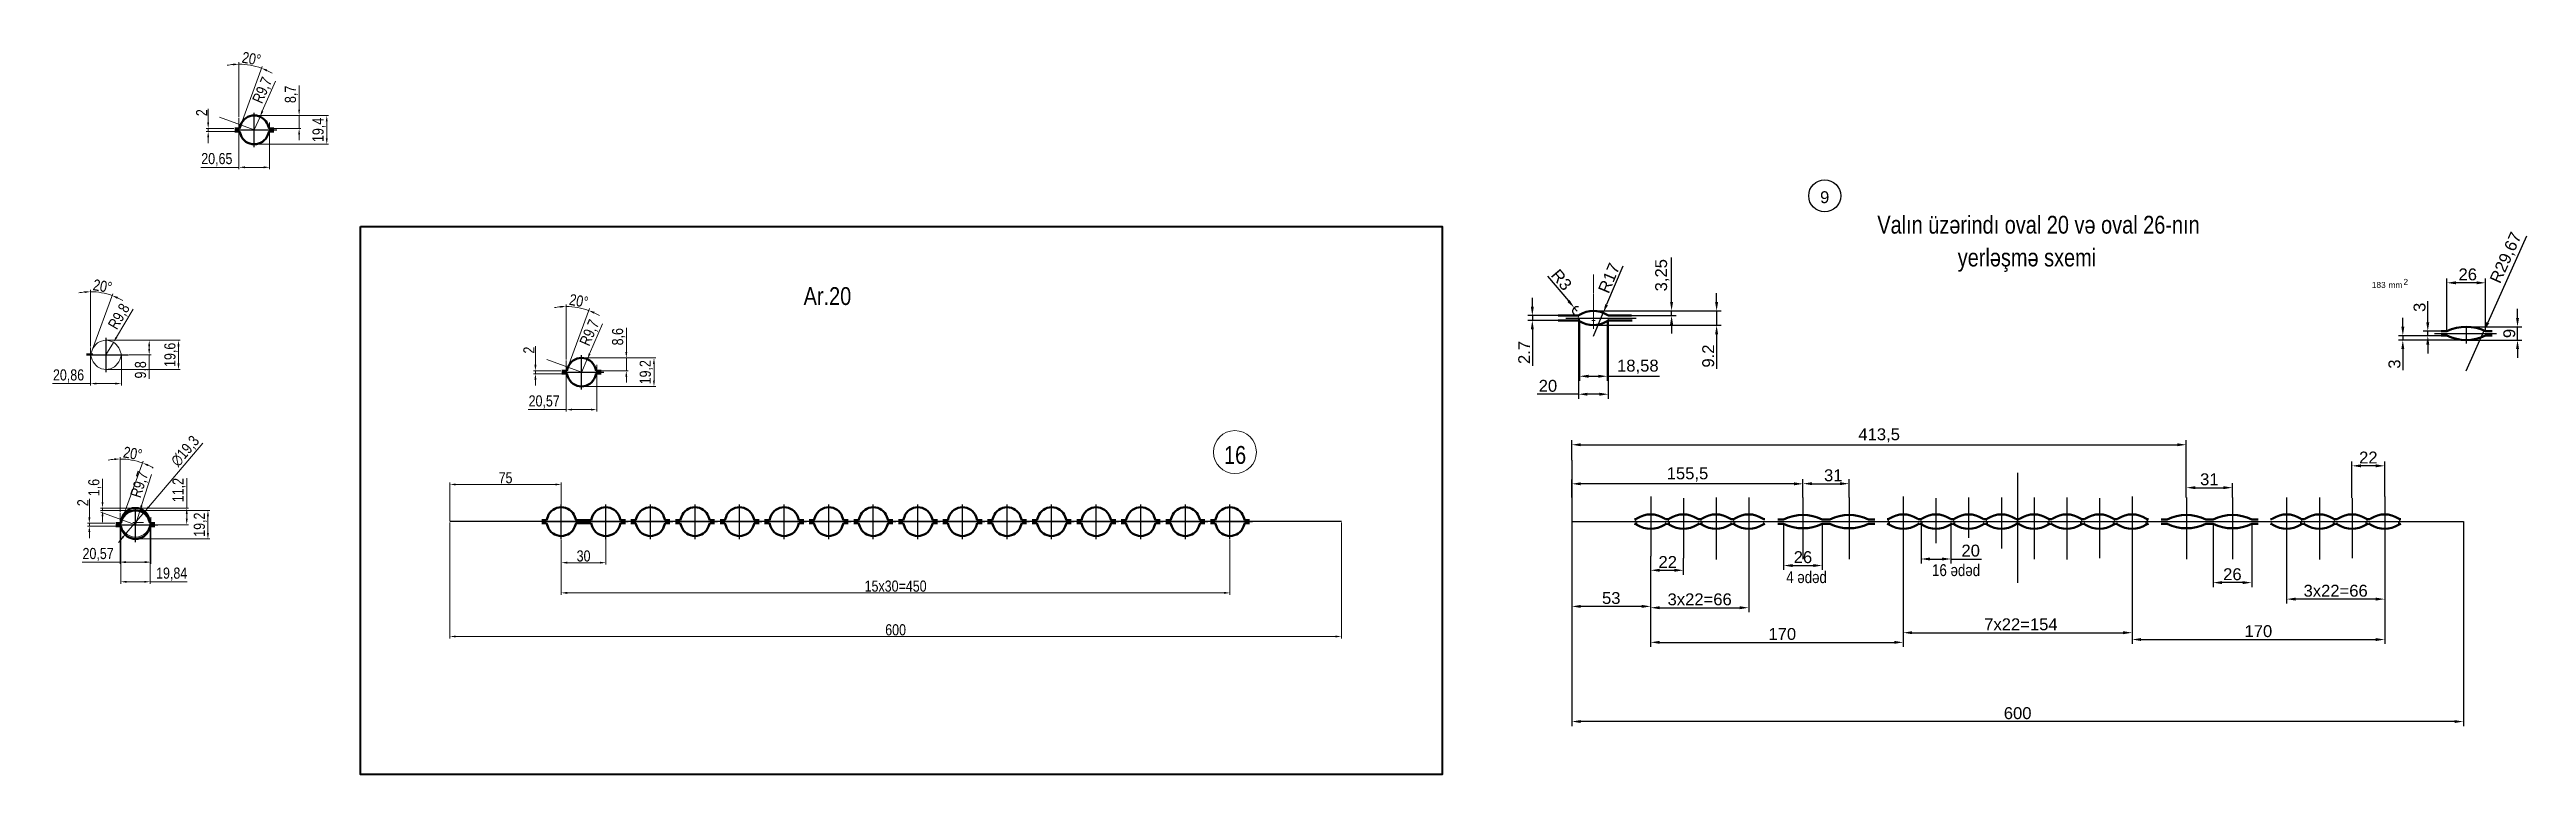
# Model space of a CAD drawing. Header units: millimetres. Extents: x -954 to 34898, y -2134 to 12006.
# Drawn here: x 4590 to 6257, y -717 to -229 of the extents above; entities that cross this region are included whole.
import ezdxf

# ---------------------------------------------------------------- set-up
doc = ezdxf.new("R2010")
doc.units = ezdxf.units.MM
doc.header["$LTSCALE"] = 3
doc.linetypes.add('ACAD_ISO04W100', pattern=[30, 24, -3, 0, -3])
for name, color, linetype, lineweight in [('Quota', 3, 'Continuous', 40), ('контурная', 7, 'Continuous', 50), ('осевые', 1, 'ACAD_ISO04W100', 25), ('тонкая', 7, 'Continuous', 20), ('тонкий', 7, 'Continuous', 20)]:
    doc.layers.add(name, color=color, linetype=linetype, lineweight=lineweight)
doc.layers.add('осевая', color=4, linetype='Continuous')
doc.styles.add('s1v4', font='arial.ttf', dxfattribs={"height": 4})
doc.styles.add('s3v2.5', font='arial.ttf', dxfattribs={"width": 0.8, "height": 7.5})
doc.styles.add('s3v4', font='arial.ttf', dxfattribs={"width": 0.8, "height": 12})
doc.styles.get("Standard").update_dxf_attribs({"font": 'arial.ttf'})
doc.dimstyles.new('s2v4', dxfattribs={"dimtxt": 8, "dimasz": 6, "dimexe": 3, "dimexo": 0, "dimgap": 1.5, "dimtad": 1, "dimtxsty": 'Standard', "dimcen": 2.5, "dimadec": 0, "dimazin": 0, "dimtfac": 1, "dimtmove": 0, "dimatfit": 3, "dimfxl": 1, "dimarcsym": 0})
doc.dimstyles.new('s3v2.5', dxfattribs={"dimtxt": 7.5, "dimasz": 4, "dimexe": 1.25, "dimexo": 0.625, "dimtad": 1, "dimtxsty": 's3v2.5', "dimcen": 1.5, "dimclrd": 6, "dimclre": 256, "dimclrt": 1, "dimadec": 0, "dimazin": 0, "dimtfac": 1, "dimtmove": 0, "dimatfit": 3, "dimfxl": 1, "dimlwd": -1, "dimlwe": -1, "dimarcsym": 0})

msp = doc.modelspace()

# ---------------------------------------------------------------- texts
at = {"insert": (5784.445, -328.452), "char_height": 8, "attachment_point": 5}
msp.add_mtext('9', dxfattribs=at)
at = {"layer": 'тонкая', "style": 's3v4', "width": 0.8}
for s, height, p in [('Valın üzərindı oval 20 və oval 26-nın', 12, (5819.862, -352.908)), ('yerləşmə sxemi', 12, (5873.983, -374.99)), ('Ar.20', 12, (5097.284, -400.939)), ('16', 12, (5380.189, -507.854)), ('4 ədəd', 8, (5758.552, -588.112)), ('16 ədəd', 8, (5856.705, -583.404))]:
    msp.add_text(s, height=height, dxfattribs=at).set_placement(p)
at = {"layer": 'тонкая', "style": 's1v4'}
for s, p in [('2', (6173.953, -387.373)), ('183', (6152.656, -389.417)), ('mm', (6163.883, -389.518))]:
    msp.add_text(s, height=4, dxfattribs=at).set_placement(p)

# ---------------------------------------------------------------- blocks, each defined once
blk = doc.blocks.new('*D274')
at = {"layer": 'Defpoints', "color": 0, "transparency": 16777216}
for p in [(5614.3, -570), (5667.3, -570), (5614.3, -603.8)]:
    blk.add_point(p, dxfattribs=at)
at = {"layer": 'тонкая', "color": 0, "lineweight": -2, "transparency": 16777216}
for p, q in [((5614.3, -570), (5614.3, -606.8)), ((5667.3, -570), (5667.3, -606.8)), ((5661.3, -603.8), (5620.3, -603.8))]:
    blk.add_line(p, q, dxfattribs=at)
at = {"layer": 'тонкая', "color": 0, "transparency": 16777216}
for points in [[(5620.3, -602.8), (5620.3, -604.8), (5614.3, -603.8)], [(5661.3, -602.8), (5661.3, -604.8), (5667.3, -603.8)]]:
    blk.add_solid(points, dxfattribs=at)
at = {"layer": 'тонкая', "color": 0, "transparency": 16777216, "insert": (5640.8, -598.2), "char_height": 8, "attachment_point": 5}
blk.add_mtext('53', dxfattribs=at)
blk = doc.blocks.new('*D275')
at = {"layer": 'Defpoints', "color": 0, "transparency": 16777216}
for p in [(5837.3, -570), (5667.3, -600), (5837.3, -628)]:
    blk.add_point(p, dxfattribs=at)
at = {"layer": 'тонкая', "color": 0, "lineweight": -2, "transparency": 16777216}
for p, q in [((5837.3, -570), (5837.3, -631)), ((5667.3, -600), (5667.3, -631)), ((5673.3, -628), (5831.3, -628))]:
    blk.add_line(p, q, dxfattribs=at)
at = {"layer": 'тонкая', "color": 0, "transparency": 16777216}
for points in [[(5673.3, -627), (5673.3, -629), (5667.3, -628)], [(5831.3, -627), (5831.3, -629), (5837.3, -628)]]:
    blk.add_solid(points, dxfattribs=at)
at = {"layer": 'тонкая', "color": 0, "transparency": 16777216, "insert": (5755.9, -622.4), "char_height": 8, "attachment_point": 5}
blk.add_mtext('170', dxfattribs=at)
blk = doc.blocks.new('*D276')
at = {"layer": 'Defpoints', "color": 0, "transparency": 16777216}
for p in [(6139.3, -509.2), (6139.3, -530.8), (6161.3, -529.8)]:
    blk.add_point(p, dxfattribs=at)
at = {"layer": 'тонкая', "color": 0, "lineweight": -2, "transparency": 16777216}
for p, q in [((6139.3, -530.8), (6139.3, -506.2)), ((6155.3, -509.2), (6145.3, -509.2)), ((6161.3, -529.8), (6161.3, -506.2))]:
    blk.add_line(p, q, dxfattribs=at)
at = {"layer": 'тонкая', "color": 0, "transparency": 16777216}
for points in [[(6145.3, -508.2), (6145.3, -510.2), (6139.3, -509.2)], [(6155.3, -508.2), (6155.3, -510.2), (6161.3, -509.2)]]:
    blk.add_solid(points, dxfattribs=at)
at = {"layer": 'тонкая', "color": 0, "transparency": 16777216, "insert": (6150.3, -503.6), "char_height": 8, "attachment_point": 5}
blk.add_mtext('22', dxfattribs=at)
blk = doc.blocks.new('*D277')
at = {"layer": 'Defpoints', "color": 0, "transparency": 16777216}
for p in [(5614.3, -505.3), (6214.3, -546.7), (5614.3, -681.3)]:
    blk.add_point(p, dxfattribs=at)
at = {"layer": 'тонкая', "color": 0, "lineweight": -2, "transparency": 16777216}
for p, q in [((5614.3, -505.3), (5614.3, -684.3)), ((6214.3, -546.7), (6214.3, -684.3)), ((6208.3, -681.3), (5620.3, -681.3))]:
    blk.add_line(p, q, dxfattribs=at)
at = {"layer": 'тонкая', "color": 0, "transparency": 16777216}
for points in [[(5620.3, -680.3), (5620.3, -682.3), (5614.3, -681.3)], [(6208.3, -680.3), (6208.3, -682.3), (6214.3, -681.3)]]:
    blk.add_solid(points, dxfattribs=at)
at = {"layer": 'тонкая', "color": 0, "transparency": 16777216, "insert": (5914.3, -675.7), "char_height": 8, "attachment_point": 5}
blk.add_mtext('600', dxfattribs=at)
blk = doc.blocks.new('*D251')
at = {"layer": 'Defpoints', "color": 0, "transparency": 16777216}
for p in [(6203.2, -386), (6203.2, -418.6), (6229.2, -418.6)]:
    blk.add_point(p, dxfattribs=at)
at = {"layer": 'тонкий', "color": 0, "lineweight": -2, "transparency": 16777216}
for p, q in [((6203.2, -418.6), (6203.2, -383)), ((6229.2, -418.6), (6229.2, -383)), ((6223.2, -386), (6209.2, -386))]:
    blk.add_line(p, q, dxfattribs=at)
at = {"layer": 'тонкий', "color": 0, "transparency": 16777216}
for points in [[(6209.2, -385), (6209.2, -387), (6203.2, -386)], [(6223.2, -385), (6223.2, -387), (6229.2, -386)]]:
    blk.add_solid(points, dxfattribs=at)
at = {"layer": 'тонкий', "color": 0, "transparency": 16777216, "insert": (6217.2, -380.4), "char_height": 8, "attachment_point": 5}
blk.add_mtext('26', dxfattribs=at)
blk = doc.blocks.new('*D278')
at = {"layer": 'Defpoints', "color": 0, "transparency": 16777216}
for p in [(6173.5, -421.6), (6199.3, -421.6), (6216.2, -424.6)]:
    blk.add_point(p, dxfattribs=at)
at = {"layer": 'тонкий', "color": 0, "lineweight": -2, "transparency": 16777216}
for p, q in [((6173.5, -415.6), (6173.5, -409.6)), ((6199.3, -421.6), (6170.5, -421.6)), ((6216.2, -424.6), (6170.5, -424.6)), ((6173.5, -421.6), (6173.5, -424.6)), ((6173.5, -430.6), (6173.5, -444.8))]:
    blk.add_line(p, q, dxfattribs=at)
at = {"layer": 'тонкий', "color": 0, "transparency": 16777216}
for points in [[(6172.5, -415.6), (6174.5, -415.6), (6173.5, -421.6)], [(6172.5, -430.6), (6174.5, -430.6), (6173.5, -424.6)]]:
    blk.add_solid(points, dxfattribs=at)
at = {"layer": 'тонкий', "color": 0, "transparency": 16777216, "insert": (6167.9, -440.7), "char_height": 8, "attachment_point": 5, "rotation": 90}
blk.add_mtext('3', dxfattribs=at)
blk = doc.blocks.new('*D279')
at = {"layer": 'Defpoints', "color": 0, "transparency": 16777216}
for p in [(6216.2, -415.6), (6250.7, -415.6), (6216.2, -424.6)]:
    blk.add_point(p, dxfattribs=at)
at = {"layer": 'тонкий', "color": 0, "lineweight": -2, "transparency": 16777216}
for p, q in [((6216.2, -415.6), (6253.7, -415.6)), ((6250.7, -409.6), (6250.7, -403.6)), ((6250.7, -424.6), (6250.7, -415.6)), ((6216.2, -424.6), (6253.7, -424.6)), ((6250.7, -430.6), (6250.7, -436.6))]:
    blk.add_line(p, q, dxfattribs=at)
at = {"layer": 'тонкий', "color": 0, "transparency": 16777216}
for points in [[(6249.7, -409.6), (6251.7, -409.6), (6250.7, -415.6)], [(6249.7, -430.6), (6251.7, -430.6), (6250.7, -424.6)]]:
    blk.add_solid(points, dxfattribs=at)
at = {"layer": 'тонкий', "color": 0, "transparency": 16777216, "insert": (6245.2, -420.1), "char_height": 8, "attachment_point": 5, "rotation": 90}
blk.add_mtext('9', dxfattribs=at)
blk = doc.blocks.new('*D280')
at = {"layer": 'Defpoints', "color": 0, "transparency": 16777216}
for p in [(6190.3, -418.6), (6199.3, -418.6), (6199.3, -421.6)]:
    blk.add_point(p, dxfattribs=at)
at = {"layer": 'тонкий', "color": 0, "lineweight": -2, "transparency": 16777216}
for p, q in [((6190.3, -412.6), (6190.3, -398.3)), ((6199.3, -418.6), (6187.3, -418.6)), ((6199.3, -421.6), (6187.3, -421.6)), ((6190.3, -421.6), (6190.3, -418.6)), ((6190.3, -427.6), (6190.3, -433.6))]:
    blk.add_line(p, q, dxfattribs=at)
at = {"layer": 'тонкий', "color": 0, "transparency": 16777216}
for points in [[(6189.3, -412.6), (6191.3, -412.6), (6190.3, -418.6)], [(6189.3, -427.6), (6191.3, -427.6), (6190.3, -421.6)]]:
    blk.add_solid(points, dxfattribs=at)
at = {"layer": 'тонкий', "color": 0, "transparency": 16777216, "insert": (6184.8, -402.5), "char_height": 8, "attachment_point": 5, "rotation": 90}
blk.add_mtext('3', dxfattribs=at)
blk = doc.blocks.new('*D281')
at = {"layer": 'Defpoints', "color": 0, "transparency": 16777216}
for p in [(6228.3, -418.2), (6216.2, -445.2)]:
    blk.add_point(p, dxfattribs=at)
at = {"layer": 'тонкий', "color": 0, "lineweight": -2, "transparency": 16777216}
for p, q in [((6256.7, -354.7), (6230.8, -412.7)), ((6216.2, -445.2), (6228.3, -418.2))]:
    blk.add_line(p, q, dxfattribs=at)
at = {"layer": 'тонкий', "color": 0, "transparency": 16777216}
blk.add_solid([(6229.8, -412.3), (6231.7, -413.1), (6228.3, -418.2)], dxfattribs=at)
at = {"layer": 'тонкий', "color": 0, "transparency": 16777216, "insert": (6243.3, -369.3), "char_height": 8, "attachment_point": 5, "rotation": 65.8668}
blk.add_mtext('R29,67', dxfattribs=at)
blk = doc.blocks.new('*D252')
at = {"layer": 'Defpoints', "color": 0, "transparency": 16777216}
for p in [(5618.8, -411.3), (5638.8, -411.3), (5618.8, -461)]:
    blk.add_point(p, dxfattribs=at)
at = {"layer": 'тонкий', "color": 0, "lineweight": -2, "transparency": 16777216}
for p, q in [((5618.8, -411.3), (5618.8, -464)), ((5638.8, -411.3), (5638.8, -464)), ((5618.8, -461), (5590.9, -461)), ((5632.8, -461), (5624.8, -461))]:
    blk.add_line(p, q, dxfattribs=at)
at = {"layer": 'тонкий', "color": 0, "transparency": 16777216}
for points in [[(5624.8, -460), (5624.8, -462), (5618.8, -461)], [(5632.8, -460), (5632.8, -462), (5638.8, -461)]]:
    blk.add_solid(points, dxfattribs=at)
at = {"layer": 'тонкий', "color": 0, "transparency": 16777216, "insert": (5598.2, -455.4), "char_height": 8, "attachment_point": 5}
blk.add_mtext('20', dxfattribs=at)
blk = doc.blocks.new('*D282')
at = {"layer": 'Defpoints', "color": 0, "transparency": 16777216}
for p in [(5628.8, -404.9), (5644.8, -408.1), (5681.4, -404.9)]:
    blk.add_point(p, dxfattribs=at)
at = {"layer": 'тонкий', "color": 0, "lineweight": -2, "transparency": 16777216}
for p, q in [((5681.4, -398.9), (5681.4, -369)), ((5628.8, -404.9), (5684.4, -404.9)), ((5644.8, -408.1), (5684.4, -408.1)), ((5681.4, -408.1), (5681.4, -404.9)), ((5681.4, -414.1), (5681.4, -420.1))]:
    blk.add_line(p, q, dxfattribs=at)
at = {"layer": 'тонкий', "color": 0, "transparency": 16777216}
for points in [[(5680.4, -398.9), (5682.4, -398.9), (5681.4, -404.9)], [(5680.4, -414.1), (5682.4, -414.1), (5681.4, -408.1)]]:
    blk.add_solid(points, dxfattribs=at)
at = {"layer": 'тонкий', "color": 0, "transparency": 16777216, "insert": (5675.1, -380.9), "char_height": 8, "attachment_point": 5, "rotation": 90}
blk.add_mtext('3,25', dxfattribs=at)
blk = doc.blocks.new('*D283')
at = {"layer": 'Defpoints', "color": 0, "transparency": 16777216}
for p in [(5628.8, -414.6), (5660.3, -404.9), (5711.7, -414.6)]:
    blk.add_point(p, dxfattribs=at)
at = {"layer": 'тонкий', "color": 0, "lineweight": -2, "transparency": 16777216}
for p, q in [((5711.7, -398.9), (5711.7, -392.9)), ((5628.8, -414.6), (5714.7, -414.6)), ((5660.3, -404.9), (5714.7, -404.9)), ((5711.7, -404.9), (5711.7, -414.6)), ((5711.7, -420.6), (5711.7, -444))]:
    blk.add_line(p, q, dxfattribs=at)
at = {"layer": 'тонкий', "color": 0, "transparency": 16777216}
for points in [[(5710.7, -398.9), (5712.7, -398.9), (5711.7, -404.9)], [(5710.7, -420.6), (5712.7, -420.6), (5711.7, -414.6)]]:
    blk.add_solid(points, dxfattribs=at)
at = {"layer": 'тонкий', "color": 0, "transparency": 16777216, "insert": (5706.1, -435.3), "char_height": 8, "attachment_point": 5, "rotation": 90}
blk.add_mtext('9.2', dxfattribs=at)
blk = doc.blocks.new('*D284')
at = {"layer": 'Defpoints', "color": 0, "transparency": 16777216}
for p in [(5587.7, -411.3), (5608, -408.1), (5608, -411.3)]:
    blk.add_point(p, dxfattribs=at)
at = {"layer": 'тонкий', "color": 0, "lineweight": -2, "transparency": 16777216}
for p, q in [((5587.7, -402.1), (5587.7, -396.1)), ((5608, -408.1), (5584.7, -408.1)), ((5608, -411.3), (5584.7, -411.3)), ((5587.7, -408.1), (5587.7, -411.3)), ((5587.7, -417.3), (5587.7, -441.8))]:
    blk.add_line(p, q, dxfattribs=at)
at = {"layer": 'тонкий', "color": 0, "transparency": 16777216}
for points in [[(5586.7, -402.1), (5588.7, -402.1), (5587.7, -408.1)], [(5586.7, -417.3), (5588.7, -417.3), (5587.7, -411.3)]]:
    blk.add_solid(points, dxfattribs=at)
at = {"layer": 'тонкий', "color": 0, "transparency": 16777216, "insert": (5582.2, -432.9), "char_height": 8, "attachment_point": 5, "rotation": 90}
blk.add_mtext('2.7', dxfattribs=at)
blk = doc.blocks.new('*D285')
at = {"layer": 'Defpoints', "color": 0, "transparency": 16777216}
for p in [(5635.4, -406.2), (5628.8, -421.9)]:
    blk.add_point(p, dxfattribs=at)
at = {"layer": 'тонкий', "color": 0, "lineweight": -2, "transparency": 16777216}
for p, q in [((5648.6, -374.8), (5637.7, -400.7)), ((5628.8, -421.9), (5635.4, -406.2))]:
    blk.add_line(p, q, dxfattribs=at)
at = {"layer": 'тонкий', "color": 0, "transparency": 16777216}
blk.add_solid([(5636.8, -400.3), (5638.6, -401.1), (5635.4, -406.2)], dxfattribs=at)
at = {"layer": 'тонкий', "color": 0, "transparency": 16777216, "insert": (5639.3, -382.8), "char_height": 8, "attachment_point": 5, "rotation": 67.1227}
blk.add_mtext('R17', dxfattribs=at)
blk = doc.blocks.new('*D286')
at = {"layer": 'Defpoints', "color": 0, "transparency": 16777216}
for p in [(5615.9, -402.8), (5617.8, -405.1)]:
    blk.add_point(p, dxfattribs=at)
at = {"layer": 'тонкий', "color": 0, "lineweight": -2, "transparency": 16777216}
for p, q in [((5597.9, -381.5), (5612, -398.2)), ((5617.8, -405.1), (5615.9, -402.8))]:
    blk.add_line(p, q, dxfattribs=at)
blk.add_arc((5617.8, -405.1), 3, 72.8875, 270, dxfattribs=at)
at = {"layer": 'тонкий', "color": 0, "transparency": 16777216}
blk.add_solid([(5612.8, -397.6), (5611.3, -398.9), (5615.9, -402.8)], dxfattribs=at)
at = {"layer": 'тонкий', "color": 0, "transparency": 16777216, "insert": (5607.3, -384), "char_height": 8, "attachment_point": 5, "rotation": 310.1832}
blk.add_mtext('R3', dxfattribs=at)
blk = doc.blocks.new('*D287')
at = {"layer": 'Defpoints', "color": 0, "transparency": 16777216}
for p in [(5619.5, -411.8), (5638.1, -411.8), (5638.1, -448.9)]:
    blk.add_point(p, dxfattribs=at)
at = {"layer": 'тонкий', "color": 0, "lineweight": -2, "transparency": 16777216}
for p, q in [((5619.5, -411.8), (5619.5, -451.9)), ((5638.1, -411.8), (5638.1, -451.9)), ((5625.5, -448.9), (5632.1, -448.9)), ((5638.1, -448.9), (5673.3, -448.9))]:
    blk.add_line(p, q, dxfattribs=at)
at = {"layer": 'тонкий', "color": 0, "transparency": 16777216}
for points in [[(5625.5, -447.9), (5625.5, -449.9), (5619.5, -448.9)], [(5632.1, -447.9), (5632.1, -449.9), (5638.1, -448.9)]]:
    blk.add_solid(points, dxfattribs=at)
at = {"layer": 'тонкий', "color": 0, "transparency": 16777216, "insert": (5658.7, -442.5), "char_height": 8, "attachment_point": 5}
blk.add_mtext('18,58', dxfattribs=at)
blk = doc.blocks.new('*D298')
at = {"layer": 'Defpoints', "color": 0, "transparency": 16777216}
for p in [(5667.3, -570), (5689.3, -571.3), (5689.3, -579.5)]:
    blk.add_point(p, dxfattribs=at)
at = {"layer": 'тонкая', "color": 0, "lineweight": -2, "transparency": 16777216}
for p, q in [((5667.3, -570), (5667.3, -582.5)), ((5673.3, -579.5), (5683.3, -579.5)), ((5689.3, -571.3), (5689.3, -582.5))]:
    blk.add_line(p, q, dxfattribs=at)
at = {"layer": 'тонкая', "color": 0, "transparency": 16777216}
for points in [[(5673.3, -578.5), (5673.3, -580.5), (5667.3, -579.5)], [(5683.3, -578.5), (5683.3, -580.5), (5689.3, -579.5)]]:
    blk.add_solid(points, dxfattribs=at)
at = {"layer": 'тонкая', "color": 0, "transparency": 16777216, "insert": (5678.8, -573.9), "char_height": 8, "attachment_point": 5}
blk.add_mtext('22', dxfattribs=at)
blk = doc.blocks.new('*D299')
at = {"layer": 'Defpoints', "color": 0, "transparency": 16777216}
for p in [(5614.3, -521.3), (5614.3, -530.5), (5769.8, -530.5)]:
    blk.add_point(p, dxfattribs=at)
at = {"layer": 'тонкая', "color": 0, "lineweight": -2, "transparency": 16777216}
for p, q in [((5614.3, -530.5), (5614.3, -518.3)), ((5763.8, -521.3), (5620.3, -521.3)), ((5769.8, -530.5), (5769.8, -518.3))]:
    blk.add_line(p, q, dxfattribs=at)
at = {"layer": 'тонкая', "color": 0, "transparency": 16777216}
for points in [[(5620.3, -520.3), (5620.3, -522.3), (5614.3, -521.3)], [(5763.8, -520.3), (5763.8, -522.3), (5769.8, -521.3)]]:
    blk.add_solid(points, dxfattribs=at)
at = {"layer": 'тонкая', "color": 0, "transparency": 16777216, "insert": (5692.1, -515), "char_height": 8, "attachment_point": 5}
blk.add_mtext('155,5', dxfattribs=at)
blk = doc.blocks.new('*D300')
at = {"layer": 'Defpoints', "color": 0, "transparency": 16777216}
for p in [(5769.8, -530.5), (5800.8, -521.2), (5800.8, -530.5)]:
    blk.add_point(p, dxfattribs=at)
at = {"layer": 'тонкая', "color": 0, "lineweight": -2, "transparency": 16777216}
for p, q in [((5769.8, -530.5), (5769.8, -518.2)), ((5775.8, -521.2), (5794.8, -521.2)), ((5800.8, -530.5), (5800.8, -518.2))]:
    blk.add_line(p, q, dxfattribs=at)
at = {"layer": 'тонкая', "color": 0, "transparency": 16777216}
for points in [[(5775.8, -520.2), (5775.8, -522.2), (5769.8, -521.2)], [(5794.8, -520.2), (5794.8, -522.2), (5800.8, -521.2)]]:
    blk.add_solid(points, dxfattribs=at)
at = {"layer": 'тонкая', "color": 0, "transparency": 16777216, "insert": (5790.2, -515.6), "char_height": 8, "attachment_point": 5}
blk.add_mtext('31', dxfattribs=at)
blk = doc.blocks.new('*D301')
at = {"layer": 'Defpoints', "color": 0, "transparency": 16777216}
for p in [(6027.8, -495), (5614.3, -505.3), (6027.8, -530.5)]:
    blk.add_point(p, dxfattribs=at)
at = {"layer": 'тонкая', "color": 0, "lineweight": -2, "transparency": 16777216}
for p, q in [((5614.3, -505.3), (5614.3, -492)), ((5620.3, -495), (6021.8, -495)), ((6027.8, -530.5), (6027.8, -492))]:
    blk.add_line(p, q, dxfattribs=at)
at = {"layer": 'тонкая', "color": 0, "transparency": 16777216}
for points in [[(5620.3, -494), (5620.3, -496), (5614.3, -495)], [(6021.8, -494), (6021.8, -496), (6027.8, -495)]]:
    blk.add_solid(points, dxfattribs=at)
at = {"layer": 'тонкая', "color": 0, "transparency": 16777216, "insert": (5821.1, -488.7), "char_height": 8, "attachment_point": 5}
blk.add_mtext('413,5', dxfattribs=at)
blk = doc.blocks.new('*D302')
at = {"layer": 'Defpoints', "color": 0, "transparency": 16777216}
for p in [(6027.8, -530.5), (6058.8, -523.9), (6058.8, -530.5)]:
    blk.add_point(p, dxfattribs=at)
at = {"layer": 'тонкая', "color": 0, "lineweight": -2, "transparency": 16777216}
for p, q in [((6027.8, -530.5), (6027.8, -520.9)), ((6033.8, -523.9), (6052.8, -523.9)), ((6058.8, -530.5), (6058.8, -520.9))]:
    blk.add_line(p, q, dxfattribs=at)
at = {"layer": 'тонкая', "color": 0, "transparency": 16777216}
for points in [[(6033.8, -522.9), (6033.8, -524.9), (6027.8, -523.9)], [(6052.8, -522.9), (6052.8, -524.9), (6058.8, -523.9)]]:
    blk.add_solid(points, dxfattribs=at)
at = {"layer": 'тонкая', "color": 0, "transparency": 16777216, "insert": (6043.3, -518.3), "char_height": 8, "attachment_point": 5}
blk.add_mtext('31', dxfattribs=at)
blk = doc.blocks.new('*D303')
at = {"layer": 'Defpoints', "color": 0, "transparency": 16777216}
for p in [(5733.3, -572), (5667.3, -600), (5733.3, -604.7)]:
    blk.add_point(p, dxfattribs=at)
at = {"layer": 'тонкая', "color": 0, "lineweight": -2, "transparency": 16777216}
for p, q in [((5733.3, -572), (5733.3, -607.7)), ((5667.3, -600), (5667.3, -607.7)), ((5673.3, -604.7), (5727.3, -604.7))]:
    blk.add_line(p, q, dxfattribs=at)
at = {"layer": 'тонкая', "color": 0, "transparency": 16777216}
for points in [[(5673.3, -603.7), (5673.3, -605.7), (5667.3, -604.7)], [(5727.3, -603.7), (5727.3, -605.7), (5733.3, -604.7)]]:
    blk.add_solid(points, dxfattribs=at)
at = {"layer": 'тонкая', "color": 0, "transparency": 16777216, "insert": (5700.3, -599.1), "char_height": 8, "attachment_point": 5}
blk.add_mtext('3x22=66', dxfattribs=at)
blk = doc.blocks.new('*D304')
at = {"layer": 'Defpoints', "color": 0, "transparency": 16777216}
for p in [(5991.3, -570), (5837.3, -600.5), (5991.3, -621.5)]:
    blk.add_point(p, dxfattribs=at)
at = {"layer": 'тонкая', "color": 0, "lineweight": -2, "transparency": 16777216}
for p, q in [((5991.3, -570), (5991.3, -624.5)), ((5837.3, -600.5), (5837.3, -624.5)), ((5843.3, -621.5), (5985.3, -621.5))]:
    blk.add_line(p, q, dxfattribs=at)
at = {"layer": 'тонкая', "color": 0, "transparency": 16777216}
for points in [[(5843.3, -620.5), (5843.3, -622.5), (5837.3, -621.5)], [(5985.3, -620.5), (5985.3, -622.5), (5991.3, -621.5)]]:
    blk.add_solid(points, dxfattribs=at)
at = {"layer": 'тонкая', "color": 0, "transparency": 16777216, "insert": (5916.5, -615.9), "char_height": 8, "attachment_point": 5}
blk.add_mtext('7x22=154', dxfattribs=at)
blk = doc.blocks.new('*D305')
at = {"layer": 'Defpoints', "color": 0, "transparency": 16777216}
for p in [(6161.3, -570), (5991.3, -598.9), (6161.3, -626.1)]:
    blk.add_point(p, dxfattribs=at)
at = {"layer": 'тонкая', "color": 0, "lineweight": -2, "transparency": 16777216}
for p, q in [((6161.3, -570), (6161.3, -629.1)), ((5991.3, -598.9), (5991.3, -629.1)), ((5997.3, -626.1), (6155.3, -626.1))]:
    blk.add_line(p, q, dxfattribs=at)
at = {"layer": 'тонкая', "color": 0, "transparency": 16777216}
for points in [[(5997.3, -625.1), (5997.3, -627.1), (5991.3, -626.1)], [(6155.3, -625.1), (6155.3, -627.1), (6161.3, -626.1)]]:
    blk.add_solid(points, dxfattribs=at)
at = {"layer": 'тонкая', "color": 0, "transparency": 16777216, "insert": (6076.3, -620.5), "char_height": 8, "attachment_point": 5}
blk.add_mtext('170', dxfattribs=at)
blk = doc.blocks.new('*D306')
at = {"layer": 'Defpoints', "color": 0, "transparency": 16777216}
for p in [(6095.3, -572), (6095.3, -598.9), (6161.3, -589.8)]:
    blk.add_point(p, dxfattribs=at)
at = {"layer": 'тонкая', "color": 0, "lineweight": -2, "transparency": 16777216}
for p, q in [((6095.3, -572), (6095.3, -601.9)), ((6155.3, -598.9), (6101.3, -598.9)), ((6161.3, -589.8), (6161.3, -601.9))]:
    blk.add_line(p, q, dxfattribs=at)
at = {"layer": 'тонкая', "color": 0, "transparency": 16777216}
for points in [[(6101.3, -597.9), (6101.3, -599.9), (6095.3, -598.9)], [(6155.3, -597.9), (6155.3, -599.9), (6161.3, -598.9)]]:
    blk.add_solid(points, dxfattribs=at)
at = {"layer": 'тонкая', "color": 0, "transparency": 16777216, "insert": (6128.3, -593.3), "char_height": 8, "attachment_point": 5}
blk.add_mtext('3x22=66', dxfattribs=at)
blk = doc.blocks.new('*D307')
at = {"layer": 'Defpoints', "color": 0, "transparency": 16777216}
for p in [(5756.8, -548.2), (5782.8, -548.2), (5782.8, -576.3)]:
    blk.add_point(p, dxfattribs=at)
at = {"layer": 'тонкая', "color": 0, "lineweight": -2, "transparency": 16777216}
for p, q in [((5756.8, -548.2), (5756.8, -579.3)), ((5782.8, -548.2), (5782.8, -579.3)), ((5762.8, -576.3), (5776.8, -576.3))]:
    blk.add_line(p, q, dxfattribs=at)
at = {"layer": 'тонкая', "color": 0, "transparency": 16777216}
for points in [[(5762.8, -575.3), (5762.8, -577.3), (5756.8, -576.3)], [(5776.8, -575.3), (5776.8, -577.3), (5782.8, -576.3)]]:
    blk.add_solid(points, dxfattribs=at)
at = {"layer": 'тонкая', "color": 0, "transparency": 16777216, "insert": (5769.8, -570.7), "char_height": 8, "attachment_point": 5}
blk.add_mtext('26', dxfattribs=at)
blk = doc.blocks.new('*D308')
at = {"layer": 'Defpoints', "color": 0, "transparency": 16777216}
for p in [(6045.8, -548.2), (6071.8, -548.2), (6045.8, -587.8)]:
    blk.add_point(p, dxfattribs=at)
at = {"layer": 'тонкая', "color": 0, "lineweight": -2, "transparency": 16777216}
for p, q in [((6045.8, -548.2), (6045.8, -590.8)), ((6071.8, -548.2), (6071.8, -590.8)), ((6065.8, -587.8), (6051.8, -587.8))]:
    blk.add_line(p, q, dxfattribs=at)
at = {"layer": 'тонкая', "color": 0, "transparency": 16777216}
for points in [[(6051.8, -586.8), (6051.8, -588.8), (6045.8, -587.8)], [(6065.8, -586.8), (6065.8, -588.8), (6071.8, -587.8)]]:
    blk.add_solid(points, dxfattribs=at)
at = {"layer": 'тонкая', "color": 0, "transparency": 16777216, "insert": (6058.8, -582.2), "char_height": 8, "attachment_point": 5}
blk.add_mtext('26', dxfattribs=at)
blk = doc.blocks.new('*D309')
at = {"layer": 'Defpoints', "color": 0, "transparency": 16777216}
for p in [(5849.3, -548.5), (5869.4, -548.5), (5849.3, -571.9)]:
    blk.add_point(p, dxfattribs=at)
at = {"layer": 'тонкая', "color": 0, "lineweight": -2, "transparency": 16777216}
for p, q in [((5849.3, -548.5), (5849.3, -574.9)), ((5869.4, -548.5), (5869.4, -574.9)), ((5855.3, -571.9), (5863.4, -571.9)), ((5869.4, -571.9), (5890, -571.9))]:
    blk.add_line(p, q, dxfattribs=at)
at = {"layer": 'тонкая', "color": 0, "transparency": 16777216}
for points in [[(5855.3, -570.9), (5855.3, -572.9), (5849.3, -571.9)], [(5863.4, -570.9), (5863.4, -572.9), (5869.4, -571.9)]]:
    blk.add_solid(points, dxfattribs=at)
at = {"layer": 'тонкая', "color": 0, "transparency": 16777216, "insert": (5882.7, -566.3), "char_height": 8, "attachment_point": 5}
blk.add_mtext('20', dxfattribs=at)
blk = doc.blocks.new('*D649')
at = {"layer": 'Defpoints', "color": 0, "transparency": 16777216}
for p in [(4632.8, -426.1), (4627.8, -434.5)]:
    blk.add_point(p, dxfattribs=at)
at = {"layer": 'тонкая', "color": 6, "transparency": 16777216}
for p, q in [((4646, -403.7), (4634.8, -422.6)), ((4627.8, -434.5), (4632.8, -426.1))]:
    blk.add_line(p, q, dxfattribs=at)
blk.add_solid([(4634.3, -422.3), (4635.4, -423), (4632.8, -426.1)], dxfattribs=at)
at = {"layer": 'тонкая', "color": 1, "transparency": 16777216, "insert": (4637, -408.9), "char_height": 7.5, "attachment_point": 5, "rotation": 59.4237, "style": 's3v2.5'}
blk.add_mtext('R9,8', dxfattribs=at)
blk = doc.blocks.new('*D650')
at = {"layer": 'Defpoints', "color": 0, "transparency": 16777216}
for p in [(4627.8, -424.7), (4642.9, -434.5), (4656.9, -434.5)]:
    blk.add_point(p, dxfattribs=at)
at = {"layer": 'тонкая', "transparency": 16777216}
for p, q in [((4628.4, -424.7), (4658.1, -424.7)), ((4643.5, -434.5), (4658.1, -434.5))]:
    blk.add_line(p, q, dxfattribs=at)
at = {"layer": 'тонкая', "color": 6, "transparency": 16777216}
for p, q in [((4656.9, -428.7), (4656.9, -430.5)), ((4656.9, -434.5), (4656.9, -450.7))]:
    blk.add_line(p, q, dxfattribs=at)
for points in [[(4656.2, -428.7), (4657.5, -428.7), (4656.9, -424.7)], [(4656.2, -430.5), (4657.5, -430.5), (4656.9, -434.5)]]:
    blk.add_solid(points, dxfattribs=at)
at = {"layer": 'тонкая', "color": 1, "transparency": 16777216, "insert": (4651.7, -444.6), "char_height": 7.5, "attachment_point": 5, "rotation": 90, "style": 's3v2.5'}
blk.add_mtext('9,8', dxfattribs=at)
blk = doc.blocks.new('*D651')
at = {"layer": 'Defpoints', "color": 0, "transparency": 16777216}
for p in [(4627.2, -393.2), (4617.4, -429.5), (4618.6, -431.3), (4617.4, -434.5), (4617.4, -434.5)]:
    blk.add_point(p, dxfattribs=at)
at = {"layer": 'тонкая', "transparency": 16777216}
for p, q in [((4617.4, -428.9), (4617.4, -390.8)), ((4618.8, -430.7), (4632.3, -393.4))]:
    blk.add_line(p, q, dxfattribs=at)
at = {"layer": 'тонкая', "color": 6, "transparency": 16777216}
for start, end in [(95.3981, 100.7963), (70, 90), (59.2037, 64.6019)]:
    blk.add_arc((4617.4, -434.5), 42.5, start, end, dxfattribs=at)
for points in [[(4613.4, -391.6), (4613.4, -392.9), (4617.4, -392)], [(4635.3, -396.8), (4635.9, -395.5), (4631.9, -394.6)]]:
    blk.add_solid(points, dxfattribs=at)
at = {"layer": 'тонкая', "color": 1, "transparency": 16777216, "insert": (4625.5, -388.3), "char_height": 7.5, "attachment_point": 5, "rotation": 350, "style": 's3v2.5'}
blk.add_mtext('20°', dxfattribs=at)
blk = doc.blocks.new('*D652')
at = {"layer": 'Defpoints', "color": 0, "transparency": 16777216}
for p in [(4617.4, -434.5), (4638.2, -434.5), (4617.4, -453.8)]:
    blk.add_point(p, dxfattribs=at)
at = {"layer": 'тонкая', "transparency": 16777216}
for p, q in [((4617.4, -435.1), (4617.4, -455.1)), ((4638.2, -435.1), (4638.2, -455.1))]:
    blk.add_line(p, q, dxfattribs=at)
at = {"layer": 'тонкая', "color": 6, "transparency": 16777216}
for p, q in [((4617.4, -453.8), (4591.8, -453.8)), ((4634.2, -453.8), (4621.4, -453.8))]:
    blk.add_line(p, q, dxfattribs=at)
for points in [[(4621.4, -453.2), (4621.4, -454.5), (4617.4, -453.8)], [(4634.2, -453.2), (4634.2, -454.5), (4638.2, -453.8)]]:
    blk.add_solid(points, dxfattribs=at)
at = {"layer": 'тонкая', "color": 1, "transparency": 16777216, "insert": (4602.6, -448.7), "char_height": 7.5, "attachment_point": 5, "style": 's3v2.5'}
blk.add_mtext('20,86', dxfattribs=at)
blk = doc.blocks.new('*D653')
at = {"layer": 'Defpoints', "color": 0, "transparency": 16777216}
for p in [(4627.8, -424.7), (4627.8, -444.3), (4676.6, -444.3)]:
    blk.add_point(p, dxfattribs=at)
at = {"layer": 'тонкая', "transparency": 16777216}
for p, q in [((4628.4, -424.7), (4677.8, -424.7)), ((4628.4, -444.3), (4677.8, -444.3))]:
    blk.add_line(p, q, dxfattribs=at)
at = {"layer": 'тонкая', "color": 6, "transparency": 16777216}
blk.add_line((4676.6, -428.7), (4676.6, -440.3), dxfattribs=at)
for points in [[(4675.9, -428.7), (4677.3, -428.7), (4676.6, -424.7)], [(4675.9, -440.3), (4677.3, -440.3), (4676.6, -444.3)]]:
    blk.add_solid(points, dxfattribs=at)
at = {"layer": 'тонкая', "color": 1, "transparency": 16777216, "insert": (4671.5, -434.5), "char_height": 7.5, "attachment_point": 5, "rotation": 90, "style": 's3v2.5'}
blk.add_mtext('19,6', dxfattribs=at)
blk = doc.blocks.new('*D654')
at = {"layer": 'Defpoints', "color": 0, "transparency": 16777216}
for p in [(4734, -273.4), (4739.8, -282.1), (4757.8, -282.1)]:
    blk.add_point(p, dxfattribs=at)
at = {"layer": 'тонкая', "color": 6, "transparency": 16777216}
for p, q in [((4757.8, -269.4), (4757.8, -253.1)), ((4757.8, -282.1), (4757.8, -273.4)), ((4757.8, -286.1), (4757.8, -290.1))]:
    blk.add_line(p, q, dxfattribs=at)
at = {"layer": 'тонкая', "transparency": 16777216}
for p, q in [((4734.7, -273.4), (4759, -273.4)), ((4740.4, -282.1), (4759, -282.1))]:
    blk.add_line(p, q, dxfattribs=at)
at = {"layer": 'тонкая', "color": 6, "transparency": 16777216}
for points in [[(4757.1, -269.4), (4758.4, -269.4), (4757.8, -273.4)], [(4757.1, -286.1), (4758.4, -286.1), (4757.8, -282.1)]]:
    blk.add_solid(points, dxfattribs=at)
at = {"layer": 'тонкая', "color": 1, "transparency": 16777216, "insert": (4752.6, -259.2), "char_height": 7.5, "attachment_point": 5, "rotation": 90, "style": 's3v2.5'}
blk.add_mtext('8,7', dxfattribs=at)
blk = doc.blocks.new('*D655')
at = {"layer": 'Defpoints', "color": 0, "transparency": 16777216}
for p in [(4727.7, -273.4), (4727.6, -292.8), (4776.4, -292.8)]:
    blk.add_point(p, dxfattribs=at)
at = {"layer": 'тонкая', "transparency": 16777216}
for p, q in [((4728.3, -273.4), (4777.6, -273.4)), ((4728.2, -292.8), (4777.6, -292.8))]:
    blk.add_line(p, q, dxfattribs=at)
at = {"layer": 'тонкая', "color": 6, "transparency": 16777216}
blk.add_line((4776.4, -277.4), (4776.4, -288.8), dxfattribs=at)
for points in [[(4775.7, -277.4), (4777, -277.4), (4776.4, -273.4)], [(4775.7, -288.8), (4777, -288.8), (4776.4, -292.8)]]:
    blk.add_solid(points, dxfattribs=at)
at = {"layer": 'тонкая', "color": 1, "transparency": 16777216, "insert": (4771.2, -283.1), "char_height": 7.5, "attachment_point": 5, "rotation": 90, "style": 's3v2.5'}
blk.add_mtext('19,4', dxfattribs=at)
blk = doc.blocks.new('*D656')
at = {"layer": 'Defpoints', "color": 0, "transparency": 16777216}
for p in [(4714.4, -282.1), (4696.6, -284.1), (4715.4, -284.1)]:
    blk.add_point(p, dxfattribs=at)
at = {"layer": 'тонкая', "transparency": 16777216}
for p, q in [((4713.8, -282.1), (4695.3, -282.1)), ((4714.8, -284.1), (4695.3, -284.1))]:
    blk.add_line(p, q, dxfattribs=at)
at = {"layer": 'тонкая', "color": 6, "transparency": 16777216}
for p, q in [((4696.6, -278.1), (4696.6, -268.9)), ((4696.6, -284.1), (4696.6, -282.1)), ((4696.6, -288.1), (4696.6, -292.1))]:
    blk.add_line(p, q, dxfattribs=at)
for points in [[(4695.9, -278.1), (4697.2, -278.1), (4696.6, -282.1)], [(4695.9, -288.1), (4697.2, -288.1), (4696.6, -284.1)]]:
    blk.add_solid(points, dxfattribs=at)
at = {"layer": 'тонкая', "color": 1, "transparency": 16777216, "insert": (4692.2, -271.5), "char_height": 7.5, "attachment_point": 5, "rotation": 90, "style": 's3v2.5'}
blk.add_mtext('2', dxfattribs=at)
blk = doc.blocks.new('*D657')
at = {"layer": 'Defpoints', "color": 0, "transparency": 16777216}
for p in [(4859.2, -521.7), (4859.2, -546.7), (4934.2, -542.6)]:
    blk.add_point(p, dxfattribs=at)
at = {"layer": 'тонкая', "transparency": 16777216}
for p, q in [((4859.2, -546.1), (4859.2, -520.5)), ((4934.2, -542), (4934.2, -520.5))]:
    blk.add_line(p, q, dxfattribs=at)
at = {"layer": 'тонкая', "color": 6, "transparency": 16777216}
blk.add_line((4930.2, -521.7), (4863.2, -521.7), dxfattribs=at)
for points in [[(4863.2, -521.1), (4863.2, -522.4), (4859.2, -521.7)], [(4930.2, -521.1), (4930.2, -522.4), (4934.2, -521.7)]]:
    blk.add_solid(points, dxfattribs=at)
at = {"layer": 'тонкая', "color": 1, "transparency": 16777216, "insert": (4896.7, -517.3), "char_height": 7.5, "attachment_point": 5, "style": 's3v2.5'}
blk.add_mtext('75', dxfattribs=at)
blk = doc.blocks.new('*D658')
at = {"layer": 'Defpoints', "color": 0, "transparency": 16777216}
for p in [(4934.2, -558.5), (5384.2, -558.5), (5384.2, -594.7)]:
    blk.add_point(p, dxfattribs=at)
at = {"layer": 'тонкая', "transparency": 16777216}
for p, q in [((4934.2, -559.1), (4934.2, -596)), ((5384.2, -559.1), (5384.2, -596))]:
    blk.add_line(p, q, dxfattribs=at)
at = {"layer": 'тонкая', "color": 6, "transparency": 16777216}
blk.add_line((4938.2, -594.7), (5380.2, -594.7), dxfattribs=at)
for points in [[(4938.2, -594), (4938.2, -595.4), (4934.2, -594.7)], [(5380.2, -594), (5380.2, -595.4), (5384.2, -594.7)]]:
    blk.add_solid(points, dxfattribs=at)
at = {"layer": 'тонкая', "color": 1, "transparency": 16777216, "insert": (5159.2, -590.2), "char_height": 7.5, "attachment_point": 5, "style": 's3v2.5'}
blk.add_mtext('15x30=450', dxfattribs=at)
blk = doc.blocks.new('*D659')
at = {"layer": 'Defpoints', "color": 0, "transparency": 16777216}
for p in [(4859.2, -546.7), (5459.2, -546.7), (5459.2, -624.1)]:
    blk.add_point(p, dxfattribs=at)
at = {"layer": 'тонкая', "transparency": 16777216}
for p, q in [((4859.2, -547.4), (4859.2, -625.3)), ((5459.2, -547.4), (5459.2, -625.3))]:
    blk.add_line(p, q, dxfattribs=at)
at = {"layer": 'тонкая', "color": 6, "transparency": 16777216}
blk.add_line((4863.2, -624.1), (5455.2, -624.1), dxfattribs=at)
for points in [[(4863.2, -623.4), (4863.2, -624.7), (4859.2, -624.1)], [(5455.2, -623.4), (5455.2, -624.7), (5459.2, -624.1)]]:
    blk.add_solid(points, dxfattribs=at)
at = {"layer": 'тонкая', "color": 1, "transparency": 16777216, "insert": (5159.2, -619.6), "char_height": 7.5, "attachment_point": 5, "style": 's3v2.5'}
blk.add_mtext('600', dxfattribs=at)
blk = doc.blocks.new('*D660')
at = {"layer": 'Defpoints', "color": 0, "transparency": 16777216}
for p in [(4727.6, -283.1), (4731.5, -274.2)]:
    blk.add_point(p, dxfattribs=at)
at = {"layer": 'тонкая', "color": 6, "transparency": 16777216}
for p, q in [((4741.8, -250.4), (4733, -270.5)), ((4727.6, -283.1), (4731.5, -274.2))]:
    blk.add_line(p, q, dxfattribs=at)
blk.add_solid([(4732.4, -270.2), (4733.7, -270.8), (4731.5, -274.2)], dxfattribs=at)
at = {"layer": 'тонкая', "color": 1, "transparency": 16777216, "insert": (4733.5, -256.6), "char_height": 7.5, "attachment_point": 5, "rotation": 66.4971, "style": 's3v2.5'}
blk.add_mtext('R9,7', dxfattribs=at)
blk = doc.blocks.new('*D661')
at = {"layer": 'Defpoints', "color": 0, "transparency": 16777216}
for p in [(4717.3, -283.1), (4737.9, -283.1), (4717.3, -308.3)]:
    blk.add_point(p, dxfattribs=at)
at = {"layer": 'тонкая', "transparency": 16777216}
for p, q in [((4717.3, -283.7), (4717.3, -309.5)), ((4737.9, -283.7), (4737.9, -309.5))]:
    blk.add_line(p, q, dxfattribs=at)
at = {"layer": 'тонкая', "color": 6, "transparency": 16777216}
for p, q in [((4717.3, -308.3), (4691.6, -308.3)), ((4733.9, -308.3), (4721.3, -308.3))]:
    blk.add_line(p, q, dxfattribs=at)
for points in [[(4721.3, -307.6), (4721.3, -308.9), (4717.3, -308.3)], [(4733.9, -307.6), (4733.9, -308.9), (4737.9, -308.3)]]:
    blk.add_solid(points, dxfattribs=at)
at = {"layer": 'тонкая', "color": 1, "transparency": 16777216, "insert": (4702.4, -303.1), "char_height": 7.5, "attachment_point": 5, "style": 's3v2.5'}
blk.add_mtext('20,65', dxfattribs=at)
blk = doc.blocks.new('*D662')
at = {"layer": 'Defpoints', "color": 0, "transparency": 16777216}
for p in [(4727.5, -240.1), (4717.3, -275.2), (4717.3, -283.1), (4718.1, -280.8), (4718.5, -279.8)]:
    blk.add_point(p, dxfattribs=at)
at = {"layer": 'тонкая', "transparency": 16777216}
for p, q in [((4717.3, -274.6), (4717.3, -237.6)), ((4718.7, -279.2), (4732.8, -240.4))]:
    blk.add_line(p, q, dxfattribs=at)
at = {"layer": 'тонкая', "color": 6, "transparency": 16777216}
for start, end in [(95.1859, 100.3719), (70, 90), (59.6281, 64.8141)]:
    blk.add_arc((4717.3, -283.1), 44.2, start, end, dxfattribs=at)
for points in [[(4713.2, -238.4), (4713.3, -239.7), (4717.3, -238.9)], [(4735.8, -243.7), (4736.3, -242.5), (4732.4, -241.5)]]:
    blk.add_solid(points, dxfattribs=at)
at = {"layer": 'тонкая', "color": 1, "transparency": 16777216, "insert": (4725.7, -235.2), "char_height": 7.5, "attachment_point": 5, "rotation": 350, "style": 's3v2.5'}
blk.add_mtext('20°', dxfattribs=at)
blk = doc.blocks.new('*D663')
at = {"layer": 'Defpoints', "color": 0, "transparency": 16777216}
for p in [(4954.4, -436.6), (4960, -445.2), (4978, -445.2)]:
    blk.add_point(p, dxfattribs=at)
at = {"layer": 'тонкая', "color": 6, "transparency": 16777216}
for p, q in [((4978, -432.6), (4978, -416.2)), ((4978, -445.2), (4978, -436.6)), ((4978, -449.2), (4978, -453.2))]:
    blk.add_line(p, q, dxfattribs=at)
at = {"layer": 'тонкая', "transparency": 16777216}
for p, q in [((4955.1, -436.6), (4979.2, -436.6)), ((4960.6, -445.2), (4979.2, -445.2))]:
    blk.add_line(p, q, dxfattribs=at)
at = {"layer": 'тонкая', "color": 6, "transparency": 16777216}
for points in [[(4977.3, -432.6), (4978.6, -432.6), (4978, -436.6)], [(4977.3, -449.2), (4978.6, -449.2), (4978, -445.2)]]:
    blk.add_solid(points, dxfattribs=at)
at = {"layer": 'тонкая', "color": 1, "transparency": 16777216, "insert": (4972.8, -422.3), "char_height": 7.5, "attachment_point": 5, "rotation": 90, "style": 's3v2.5'}
blk.add_mtext('8,6', dxfattribs=at)
blk = doc.blocks.new('*D664')
at = {"layer": 'Defpoints', "color": 0, "transparency": 16777216}
for p in [(4947.8, -436.6), (4947.8, -455.8), (4996.6, -455.8)]:
    blk.add_point(p, dxfattribs=at)
at = {"layer": 'тонкая', "transparency": 16777216}
for p, q in [((4948.4, -436.6), (4997.8, -436.6)), ((4948.4, -455.8), (4997.8, -455.8))]:
    blk.add_line(p, q, dxfattribs=at)
at = {"layer": 'тонкая', "color": 6, "transparency": 16777216}
blk.add_line((4996.6, -440.6), (4996.6, -451.8), dxfattribs=at)
for points in [[(4995.9, -440.6), (4997.2, -440.6), (4996.6, -436.6)], [(4995.9, -451.8), (4997.2, -451.8), (4996.6, -455.8)]]:
    blk.add_solid(points, dxfattribs=at)
at = {"layer": 'тонкая', "color": 1, "transparency": 16777216, "insert": (4991.4, -446.2), "char_height": 7.5, "attachment_point": 5, "rotation": 90, "style": 's3v2.5'}
blk.add_mtext('19,2', dxfattribs=at)
blk = doc.blocks.new('*D666')
at = {"layer": 'Defpoints', "color": 0, "transparency": 16777216}
for p in [(4916.8, -447.2), (4934.7, -445.2), (4935.6, -447.2)]:
    blk.add_point(p, dxfattribs=at)
at = {"layer": 'тонкая', "color": 6, "transparency": 16777216}
for p, q in [((4916.8, -441.2), (4916.8, -428.7)), ((4916.8, -447.2), (4916.8, -445.2)), ((4916.8, -451.2), (4916.8, -455.2))]:
    blk.add_line(p, q, dxfattribs=at)
at = {"layer": 'тонкая', "transparency": 16777216}
for p, q in [((4934, -445.2), (4915.5, -445.2)), ((4935, -447.2), (4915.5, -447.2))]:
    blk.add_line(p, q, dxfattribs=at)
at = {"layer": 'тонкая', "color": 6, "transparency": 16777216}
for points in [[(4916.1, -441.2), (4917.5, -441.2), (4916.8, -445.2)], [(4916.1, -451.2), (4917.5, -451.2), (4916.8, -447.2)]]:
    blk.add_solid(points, dxfattribs=at)
at = {"layer": 'тонкая', "color": 1, "transparency": 16777216, "insert": (4912.4, -431.3), "char_height": 7.5, "attachment_point": 5, "rotation": 90, "style": 's3v2.5'}
blk.add_mtext('2', dxfattribs=at)
blk = doc.blocks.new('*D667')
at = {"layer": 'Defpoints', "color": 0, "transparency": 16777216}
for p in [(4947.8, -446.3), (4951.7, -437.4)]:
    blk.add_point(p, dxfattribs=at)
at = {"layer": 'тонкая', "color": 6, "transparency": 16777216}
for p, q in [((4962, -413.6), (4953.3, -433.7)), ((4947.8, -446.3), (4951.7, -437.4))]:
    blk.add_line(p, q, dxfattribs=at)
blk.add_solid([(4952.7, -433.4), (4953.9, -434), (4951.7, -437.4)], dxfattribs=at)
at = {"layer": 'тонкая', "color": 1, "transparency": 16777216, "insert": (4953.7, -419.8), "char_height": 7.5, "attachment_point": 5, "rotation": 66.4971, "style": 's3v2.5'}
blk.add_mtext('R9,7', dxfattribs=at)
blk = doc.blocks.new('*D665')
at = {"layer": 'Defpoints', "color": 0, "transparency": 16777216}
for p in [(4937.5, -446.2), (4958.1, -446.2), (4937.5, -471.3)]:
    blk.add_point(p, dxfattribs=at)
at = {"layer": 'тонкая', "transparency": 16777216}
for p, q in [((4937.5, -446.8), (4937.5, -472.6)), ((4958.1, -446.8), (4958.1, -472.6))]:
    blk.add_line(p, q, dxfattribs=at)
at = {"layer": 'тонкая', "color": 6, "transparency": 16777216}
for p, q in [((4937.5, -471.3), (4911.9, -471.3)), ((4954.1, -471.3), (4941.5, -471.3))]:
    blk.add_line(p, q, dxfattribs=at)
for points in [[(4941.5, -470.7), (4941.5, -472), (4937.5, -471.3)], [(4954.1, -470.7), (4954.1, -472), (4958.1, -471.3)]]:
    blk.add_solid(points, dxfattribs=at)
at = {"layer": 'тонкая', "color": 1, "transparency": 16777216, "insert": (4922.7, -466.2), "char_height": 7.5, "attachment_point": 5, "style": 's3v2.5'}
blk.add_mtext('20,57', dxfattribs=at)
blk = doc.blocks.new('*D668')
at = {"layer": 'Defpoints', "color": 0, "transparency": 16777216}
for p in [(4947.7, -403.1), (4937.5, -438.3), (4937.5, -446.2), (4937.9, -445.2), (4938.7, -442.9)]:
    blk.add_point(p, dxfattribs=at)
at = {"layer": 'тонкая', "transparency": 16777216}
for p, q in [((4937.5, -437.7), (4937.5, -400.7)), ((4938.9, -442.3), (4953.1, -403.4))]:
    blk.add_line(p, q, dxfattribs=at)
at = {"layer": 'тонкая', "color": 6, "transparency": 16777216}
for start, end in [(95.1859, 100.3719), (70, 90), (59.6281, 64.8141)]:
    blk.add_arc((4937.5, -446.2), 44.2, start, end, dxfattribs=at)
for points in [[(4933.5, -401.5), (4933.5, -402.8), (4937.5, -401.9)], [(4956.1, -406.8), (4956.6, -405.5), (4952.6, -404.6)]]:
    blk.add_solid(points, dxfattribs=at)
at = {"layer": 'тонкая', "color": 1, "transparency": 16777216, "insert": (4946, -398.2), "char_height": 7.5, "attachment_point": 5, "rotation": 350, "style": 's3v2.5'}
blk.add_mtext('20°', dxfattribs=at)
blk = doc.blocks.new('*D669')
at = {"layer": 'Defpoints', "color": 0, "transparency": 16777216}
for p in [(4934.2, -563.6), (4964.2, -553), (4934.2, -574.4)]:
    blk.add_point(p, dxfattribs=at)
at = {"layer": 'тонкая', "transparency": 16777216}
for p, q in [((4934.2, -564.2), (4934.2, -575.6)), ((4964.2, -553.6), (4964.2, -575.6))]:
    blk.add_line(p, q, dxfattribs=at)
at = {"layer": 'тонкая', "color": 6, "transparency": 16777216}
blk.add_line((4960.2, -574.4), (4938.2, -574.4), dxfattribs=at)
for points in [[(4938.2, -573.7), (4938.2, -575), (4934.2, -574.4)], [(4960.2, -573.7), (4960.2, -575), (4964.2, -574.4)]]:
    blk.add_solid(points, dxfattribs=at)
at = {"layer": 'тонкая', "color": 1, "transparency": 16777216, "insert": (4949.2, -569.9), "char_height": 7.5, "attachment_point": 5, "style": 's3v2.5'}
blk.add_mtext('30', dxfattribs=at)
blk = doc.blocks.new('*D829')
at = {"layer": 'Defpoints', "color": 0, "transparency": 16777216}
for p in [(4647.6, -539.2), (4647.6, -558.4), (4696.4, -558.4)]:
    blk.add_point(p, dxfattribs=at)
at = {"layer": 'тонкая', "transparency": 16777216}
for p, q in [((4648.2, -539.2), (4697.6, -539.2)), ((4648.2, -558.4), (4697.6, -558.4))]:
    blk.add_line(p, q, dxfattribs=at)
at = {"layer": 'тонкая', "color": 6, "transparency": 16777216}
blk.add_line((4696.4, -543.2), (4696.4, -554.4), dxfattribs=at)
for points in [[(4695.7, -543.2), (4697.1, -543.2), (4696.4, -539.2)], [(4695.7, -554.4), (4697.1, -554.4), (4696.4, -558.4)]]:
    blk.add_solid(points, dxfattribs=at)
at = {"layer": 'тонкая', "color": 1, "transparency": 16777216, "insert": (4691.3, -548.8), "char_height": 7.5, "attachment_point": 5, "rotation": 90, "style": 's3v2.5'}
blk.add_mtext('19,2', dxfattribs=at)
blk = doc.blocks.new('*D831')
at = {"layer": 'Defpoints', "color": 0, "transparency": 16777216}
for p in [(4616.6, -549.8), (4634.5, -547.8), (4635.4, -549.8)]:
    blk.add_point(p, dxfattribs=at)
at = {"layer": 'тонкая', "color": 6, "transparency": 16777216}
for p, q in [((4616.6, -543.8), (4616.6, -531.4)), ((4616.6, -549.8), (4616.6, -547.8)), ((4616.6, -553.8), (4616.6, -557.8))]:
    blk.add_line(p, q, dxfattribs=at)
at = {"layer": 'тонкая', "transparency": 16777216}
for p, q in [((4633.8, -547.8), (4615.4, -547.8)), ((4634.8, -549.8), (4615.4, -549.8))]:
    blk.add_line(p, q, dxfattribs=at)
at = {"layer": 'тонкая', "color": 6, "transparency": 16777216}
for points in [[(4615.9, -543.8), (4617.3, -543.8), (4616.6, -547.8)], [(4615.9, -553.8), (4617.3, -553.8), (4616.6, -549.8)]]:
    blk.add_solid(points, dxfattribs=at)
at = {"layer": 'тонкая', "color": 1, "transparency": 16777216, "insert": (4612.2, -534), "char_height": 7.5, "attachment_point": 5, "rotation": 90, "style": 's3v2.5'}
blk.add_mtext('2', dxfattribs=at)
blk = doc.blocks.new('*D830')
at = {"layer": 'Defpoints', "color": 0, "transparency": 16777216}
for p in [(4637.3, -548.8), (4657.9, -548.8), (4637.3, -574)]:
    blk.add_point(p, dxfattribs=at)
at = {"layer": 'тонкая', "transparency": 16777216}
for p, q in [((4637.3, -549.4), (4637.3, -575.2)), ((4657.9, -549.4), (4657.9, -575.2))]:
    blk.add_line(p, q, dxfattribs=at)
at = {"layer": 'тонкая', "color": 6, "transparency": 16777216}
for p, q in [((4637.3, -574), (4611.7, -574)), ((4653.9, -574), (4641.3, -574))]:
    blk.add_line(p, q, dxfattribs=at)
for points in [[(4641.3, -573.3), (4641.3, -574.7), (4637.3, -574)], [(4653.9, -573.3), (4653.9, -574.7), (4657.9, -574)]]:
    blk.add_solid(points, dxfattribs=at)
at = {"layer": 'тонкая', "color": 1, "transparency": 16777216, "insert": (4622.5, -568.9), "char_height": 7.5, "attachment_point": 5, "style": 's3v2.5'}
blk.add_mtext('20,57', dxfattribs=at)
blk = doc.blocks.new('*D832')
at = {"layer": 'Defpoints', "color": 0, "transparency": 16777216}
for p in [(4647.5, -505.8), (4637.3, -540.9), (4637.3, -548.8), (4637.7, -547.8), (4638.5, -545.6)]:
    blk.add_point(p, dxfattribs=at)
at = {"layer": 'тонкая', "transparency": 16777216}
for p, q in [((4637.3, -540.3), (4637.3, -503.3)), ((4638.7, -545), (4652.9, -506.1))]:
    blk.add_line(p, q, dxfattribs=at)
at = {"layer": 'тонкая', "color": 6, "transparency": 16777216}
for start, end in [(95.1859, 100.3719), (70, 90), (59.6281, 64.8141)]:
    blk.add_arc((4637.3, -548.8), 44.2, start, end, dxfattribs=at)
for points in [[(4633.3, -504.1), (4633.4, -505.4), (4637.3, -504.6)], [(4655.9, -509.4), (4656.4, -508.2), (4652.5, -507.3)]]:
    blk.add_solid(points, dxfattribs=at)
at = {"layer": 'тонкая', "color": 1, "transparency": 16777216, "insert": (4645.8, -500.9), "char_height": 7.5, "attachment_point": 5, "rotation": 350, "style": 's3v2.5'}
blk.add_mtext('20°', dxfattribs=at)
blk = doc.blocks.new('*D1109')
at = {"layer": 'Defpoints', "color": 0, "transparency": 16777216}
for p in [(4647.6, -537.6), (4647.6, -548.8), (4682.1, -537.6)]:
    blk.add_point(p, dxfattribs=at)
at = {"layer": 'тонкая', "color": 6, "transparency": 16777216}
for p, q in [((4682.1, -537.6), (4682.1, -517.4)), ((4682.1, -544.8), (4682.1, -541.6))]:
    blk.add_line(p, q, dxfattribs=at)
at = {"layer": 'тонкая', "transparency": 16777216}
for p, q in [((4648.2, -537.6), (4683.4, -537.6)), ((4648.2, -548.8), (4683.4, -548.8))]:
    blk.add_line(p, q, dxfattribs=at)
at = {"layer": 'тонкая', "color": 6, "transparency": 16777216}
for points in [[(4681.5, -541.6), (4682.8, -541.6), (4682.1, -537.6)], [(4681.5, -544.8), (4682.8, -544.8), (4682.1, -548.8)]]:
    blk.add_solid(points, dxfattribs=at)
at = {"layer": 'тонкая', "color": 1, "transparency": 16777216, "insert": (4677, -525.5), "char_height": 7.5, "attachment_point": 5, "rotation": 90, "style": 's3v2.5'}
blk.add_mtext('11,2', dxfattribs=at)
blk = doc.blocks.new('*D1112')
at = {"layer": 'Defpoints', "color": 0, "transparency": 16777216}
for p in [(4625.5, -537.6), (4647.6, -537.6), (4647.6, -539.2)]:
    blk.add_point(p, dxfattribs=at)
at = {"layer": 'тонкая', "color": 6, "transparency": 16777216}
for p, q in [((4625.5, -533.6), (4625.5, -518)), ((4625.5, -539.2), (4625.5, -537.6)), ((4625.5, -543.2), (4625.5, -547.2))]:
    blk.add_line(p, q, dxfattribs=at)
at = {"layer": 'тонкая', "transparency": 16777216}
for p, q in [((4647, -537.6), (4624.2, -537.6)), ((4647, -539.2), (4624.2, -539.2))]:
    blk.add_line(p, q, dxfattribs=at)
at = {"layer": 'тонкая', "color": 6, "transparency": 16777216}
for points in [[(4624.8, -533.6), (4626.1, -533.6), (4625.5, -537.6)], [(4624.8, -543.2), (4626.1, -543.2), (4625.5, -539.2)]]:
    blk.add_solid(points, dxfattribs=at)
at = {"layer": 'тонкая', "color": 1, "transparency": 16777216, "insert": (4620.3, -523.8), "char_height": 7.5, "attachment_point": 5, "rotation": 90, "style": 's3v2.5'}
blk.add_mtext('1,6', dxfattribs=at)
blk = doc.blocks.new('*D1113')
at = {"layer": 'Defpoints', "color": 0, "transparency": 16777216}
for p in [(4653.9, -539.9), (4641.4, -554.6)]:
    blk.add_point(p, dxfattribs=at)
at = {"layer": 'тонкая', "color": 6, "transparency": 16777216}
for p, q in [((4693, -494), (4656.5, -536.9)), ((4641.4, -554.6), (4653.9, -539.9)), ((4638.8, -557.6), (4636.2, -560.7))]:
    blk.add_line(p, q, dxfattribs=at)
for points in [[(4656, -536.4), (4657, -537.3), (4653.9, -539.9)], [(4638.3, -557.2), (4639.3, -558.1), (4641.4, -554.6)]]:
    blk.add_solid(points, dxfattribs=at)
at = {"layer": 'тонкая', "color": 1, "transparency": 16777216, "insert": (4681.4, -499.5), "char_height": 7.5, "attachment_point": 5, "rotation": 49.5452, "style": 's3v2.5'}
blk.add_mtext('∅19,3', dxfattribs=at)
blk = doc.blocks.new('*D1114')
at = {"layer": 'Defpoints', "color": 0, "transparency": 16777216}
for p in [(4647.6, -548.9), (4650.6, -539.7)]:
    blk.add_point(p, dxfattribs=at)
at = {"layer": 'тонкая', "color": 6, "transparency": 16777216}
for p, q in [((4658.4, -515), (4651.8, -535.8)), ((4647.6, -548.9), (4650.6, -539.7))]:
    blk.add_line(p, q, dxfattribs=at)
blk.add_solid([(4651.1, -535.6), (4652.4, -536.1), (4650.6, -539.7)], dxfattribs=at)
at = {"layer": 'тонкая', "color": 1, "transparency": 16777216, "insert": (4650.8, -521.9), "char_height": 7.5, "attachment_point": 5, "rotation": 72.3715, "style": 's3v2.5'}
blk.add_mtext('R9,7', dxfattribs=at)
blk = doc.blocks.new('*D1115')
at = {"layer": 'Defpoints', "color": 0, "transparency": 16777216}
for p in [(4637.7, -549.8), (4657.5, -549.8), (4657.5, -587.2)]:
    blk.add_point(p, dxfattribs=at)
at = {"layer": 'тонкая', "transparency": 16777216}
for p, q in [((4637.7, -550.4), (4637.7, -588.5)), ((4657.5, -550.4), (4657.5, -588.5))]:
    blk.add_line(p, q, dxfattribs=at)
at = {"layer": 'тонкая', "color": 6, "transparency": 16777216}
for p, q in [((4641.7, -587.2), (4653.5, -587.2)), ((4657.5, -587.2), (4682.5, -587.2))]:
    blk.add_line(p, q, dxfattribs=at)
for points in [[(4641.7, -586.6), (4641.7, -587.9), (4637.7, -587.2)], [(4653.5, -586.6), (4653.5, -587.9), (4657.5, -587.2)]]:
    blk.add_solid(points, dxfattribs=at)
at = {"layer": 'тонкая', "color": 1, "transparency": 16777216, "insert": (4672, -582.1), "char_height": 7.5, "attachment_point": 5, "style": 's3v2.5'}
blk.add_mtext('19,84', dxfattribs=at)

# ---------------------------------------------------------------- dimensions: what is measured, and where the dimension line sits
at = {"layer": 'тонкая'}
for base, line1, line2, picture, middle in [((4727.457, -240.068), ((4717.262, -283.079), (4717.262, -275.216)), ((4718.088, -280.813), (4718.471, -279.761)), '*D662', (4725.712, -235.161)), ((4627.183, -393.179), ((4617.388, -434.505), (4618.565, -431.271)), ((4617.388, -434.505), (4617.388, -429.535)), '*D651', (4625.537, -388.292)), ((4947.708, -403.138), ((4937.513, -446.154), (4937.513, -438.292)), ((4937.877, -445.154), (4938.684, -442.937)), '*D668', (4945.963, -398.231)), ((4647.531, -505.788), ((4637.336, -548.805), (4637.336, -540.942)), ((4637.7, -547.805), (4638.507, -545.587)), '*D832', (4645.786, -500.882))]:
    dim = msp.add_angular_dim_2l(base=base, line1=line1, line2=line2, dimstyle='s3v2.5', dxfattribs=at)
    dim.commit()
    dim.dimension.update_dxf_attribs({"geometry": picture, "text_midpoint": middle})
for center, mpoint, picture, middle in [((4727.586, -283.079), (4731.454, -274.184), '*D660', (4733.511, -256.586)), ((4627.816, -434.505), (4632.801, -426.068), '*D649', (4637.012, -408.852)), ((4947.799, -446.254), (4951.667, -437.359), '*D667', (4953.723, -419.761)), ((4647.622, -548.905), (4650.56, -539.661), '*D1114', (4650.804, -521.945))]:
    dim = msp.add_radius_dim(center=center, mpoint=mpoint, dimstyle='s3v2.5', dxfattribs=at)
    dim.commit()
    dim.dimension.update_dxf_attribs({"geometry": picture, "text_midpoint": middle})
for base, p1, p2, picture, middle in [((4757.754, -282.079), (4734.029, -273.379), (4739.77, -282.079), '*D654', (4757.754, -259.182)), ((4696.573, -284.079), (4714.438, -282.079), (4715.403, -284.079), '*D656', (4696.573, -271.467)), ((4977.967, -445.154), (4954.43, -436.554), (4959.982, -445.154), '*D663', (4977.967, -422.257)), ((4916.786, -447.154), (4934.65, -445.154), (4935.615, -447.154), '*D666', (4916.786, -431.344)), ((4616.609, -549.805), (4634.473, -547.805), (4635.439, -549.805), '*D831', (4616.609, -533.995))]:
    dim = msp.add_linear_dim(base=base, p1=p1, p2=p2, angle=90, dimstyle='s3v2.5', dxfattribs=at)
    dim.commit()
    dim.dimension.update_dxf_attribs({"geometry": picture, "text_midpoint": middle, "dimtype": 160})
for base, p1, p2, dimstyle, picture, middle in [((4717.2636, -308.2674), (4737.9087, -283.0788), (4717.2636, -283.0788), 's3v2.5', '*D661', (4702.4415, -308.2674)), ((4937.513, -471.343), (4958.085, -446.154), (4937.513, -446.154), 's3v2.5', '*D665', (4922.654, -471.343)), ((5800.831, -521.192), (5769.831, -530.513), (5800.831, -530.513), 's2v4', '*D300', (5790.246, -521.192)), ((4637.336, -573.994), (4657.908, -548.805), (4637.336, -548.805), 's3v2.5', '*D830', (4622.477, -573.994)), ((5689.331, -579.459), (5667.331, -569.964), (5689.331, -571.301), 's2v4', '*D298', (5678.773, -579.459)), ((5837.331, -628.015), (5667.331, -600.03), (5837.331, -569.964), 's2v4', '*D275', (5755.897, -628.015))]:
    dim = msp.add_linear_dim(base=base, p1=p1, p2=p2, dimstyle=dimstyle, dxfattribs=at)
    dim.commit()
    dim.dimension.update_dxf_attribs({"geometry": picture, "text_midpoint": middle, "dimtype": 160})
for base, p1, p2, angle, dimstyle, picture, middle in [((4776.363, -292.779), (4727.686, -273.379), (4727.586, -292.779), 90, 's3v2.5', '*D655', (4771.231, -283.079)), ((4676.593, -444.305), (4627.816, -424.705), (4627.816, -444.305), 90, 's3v2.5', '*D653', (4671.461, -434.505)), ((4656.858, -434.505), (4627.816, -424.705), (4642.896, -434.505), 90, 's3v2.5', '*D650', (4651.725, -444.598)), ((4996.576, -455.754), (4947.799, -436.554), (4947.799, -455.754), 90, 's3v2.5', '*D664', (4991.444, -446.154)), ((6139.331, -509.154), (6161.331, -529.844), (6139.331, -530.847), 180, 's2v4', '*D276', (6150.331, -503.638)), ((4625.455, -537.605), (4647.622, -539.205), (4647.622, -537.605), 90, 's3v2.5', '*D1112', (4620.323, -523.803)), ((4682.119, -537.605), (4647.622, -548.805), (4647.622, -537.605), 90, 's3v2.5', '*D1109', (4676.987, -525.501)), ((4696.399, -558.405), (4647.622, -539.205), (4647.622, -558.405), 90, 's3v2.5', '*D829', (4691.267, -548.805))]:
    dim = msp.add_linear_dim(base=base, p1=p1, p2=p2, angle=angle, dimstyle=dimstyle, dxfattribs=at)
    dim.commit()
    dim.dimension.update_dxf_attribs({"geometry": picture, "text_midpoint": middle})
for base, p1, p2, dimstyle, picture, middle in [((4617.388, -453.817), (4638.244, -434.505), (4617.388, -434.505), 's3v2.5', '*D652', (4602.591, -448.685)), ((6027.831, -495.021), (5614.331, -505.312), (6027.831, -530.513), 's2v4', '*D301', (5821.081, -488.713)), ((4859.189, -521.719), (4934.192, -542.576), (4859.189, -546.726), 's3v2.5', '*D657', (4896.69, -517.28)), ((5614.331, -681.297), (6214.331, -546.726), (5614.331, -505.312), 's2v4', '*D277', (5914.331, -675.712)), ((5614.331, -521.287), (5769.831, -530.513), (5614.331, -530.513), 's2v4', '*D299', (5692.081, -514.98)), ((6058.831, -523.863), (6027.831, -530.513), (6058.831, -530.513), 's2v4', '*D302', (6043.331, -518.275)), ((4657.544, -587.236), (4637.7, -549.805), (4657.544, -549.805), 's3v2.5', '*D1115', (4671.998, -582.104)), ((5459.189, -624.081), (4859.189, -546.726), (5459.189, -546.726), 's3v2.5', '*D659', (5159.189, -619.627)), ((5782.832, -576.251), (5756.831, -548.226), (5782.832, -548.226), 's2v4', '*D307', (5769.831, -570.666)), ((6045.831, -587.772), (6071.832, -548.226), (6045.831, -548.226), 's2v4', '*D308', (6058.831, -582.187)), ((4934.192, -574.363), (4964.192, -553.006), (4934.192, -563.582), 's3v2.5', '*D669', (4949.192, -569.906)), ((5614.331, -603.814), (5667.331, -569.964), (5614.331, -569.964), 's2v4', '*D274', (5640.831, -598.226)), ((6161.331, -626.072), (5991.331, -598.881), (6161.331, -569.964), 's2v4', '*D305', (6076.331, -620.488))]:
    dim = msp.add_linear_dim(base=base, p1=p1, p2=p2, dimstyle=dimstyle, dxfattribs=at)
    dim.commit()
    dim.dimension.update_dxf_attribs({"geometry": picture, "text_midpoint": middle})
dim = msp.add_diameter_dim_2p(p1=(4641.361, -554.598), p2=(4653.883, -539.912), dimstyle='s3v2.5', dxfattribs=at)
dim.commit()
dim.dimension.update_dxf_attribs({"geometry": '*D1113', "text_midpoint": (4685.444, -502.9), "dimtype": 163})
for base, p1, p2, text, picture, middle in [((5849.334, -571.886), (5869.405, -548.45), (5849.334, -548.45), '20', '*D309', (5882.689, -571.886)), ((5991.331, -621.486), (5837.331, -600.489), (5991.331, -569.964), '7x22=154', '*D304', (5916.527, -621.486))]:
    dim = msp.add_linear_dim(base=base, p1=p1, p2=p2, text=text, dimstyle='s2v4', dxfattribs=at)
    dim.commit()
    dim.dimension.update_dxf_attribs({"geometry": picture, "text_midpoint": middle, "dimtype": 160})
for base, p1, p2, text, dimstyle, picture, middle in [((5384.192, -594.7), (4934.192, -558.464), (5384.192, -558.464), '15x30=450', 's3v2.5', '*D658', (5159.192, -590.244)), ((5733.331, -604.708), (5667.331, -600.03), (5733.331, -571.97), '3x22=66', 's2v4', '*D303', (5700.331, -599.121)), ((6095.331, -598.881), (6161.331, -589.817), (6095.331, -571.97), '3x22=66', 's2v4', '*D306', (6128.331, -593.294))]:
    dim = msp.add_linear_dim(base=base, p1=p1, p2=p2, text=text, dimstyle=dimstyle, dxfattribs=at)
    dim.commit()
    dim.dimension.update_dxf_attribs({"geometry": picture, "text_midpoint": middle})
at = {"layer": 'тонкий'}
dim = msp.add_radius_dim(center=(6216.168, -445.241), mpoint=(6228.299, -418.164), dimstyle='s2v4', dxfattribs=at)
dim.commit()
dim.dimension.update_dxf_attribs({"geometry": '*D281', "text_midpoint": (6249.015, -371.924), "dimtype": 164})
for center, mpoint, picture, middle in [((5617.849, -405.111), (5615.913, -402.819), '*D286', (5607.309, -383.972)), ((5628.777, -421.861), (5635.386, -406.198), '*D285', (5639.268, -382.81))]:
    dim = msp.add_radius_dim(center=center, mpoint=mpoint, dimstyle='s2v4', dxfattribs=at)
    dim.commit()
    dim.dimension.update_dxf_attribs({"geometry": picture, "text_midpoint": middle})
for base, p1, p2, picture, middle in [((5681.371, -404.861), (5644.802, -408.111), (5628.777, -404.861), '*D282', (5681.371, -380.944)), ((6173.493, -421.571), (6216.168, -424.571), (6199.262, -421.571), '*D278', (6173.493, -440.69))]:
    dim = msp.add_linear_dim(base=base, p1=p1, p2=p2, angle=90, dimstyle='s2v4', dxfattribs=at)
    dim.commit()
    dim.dimension.update_dxf_attribs({"geometry": picture, "text_midpoint": middle, "dimtype": 160})
for base, p1, p2, picture, middle in [((6203.167, -386.023), (6229.169, -418.571), (6203.167, -418.571), '*D251', (6217.159, -386.023)), ((5638.067, -448.856), (5619.488, -411.799), (5638.067, -411.799), '*D287', (5658.696, -448.856))]:
    dim = msp.add_linear_dim(base=base, p1=p1, p2=p2, dimstyle='s2v4', dxfattribs=at)
    dim.commit()
    dim.dimension.update_dxf_attribs({"geometry": picture, "text_midpoint": middle, "dimtype": 160})
for base, p1, p2, text, picture, middle in [((5587.695, -411.311), (5608.021, -408.111), (5608.021, -411.311), '2.7', '*D284', (5587.695, -432.94)), ((5711.676, -414.561), (5660.277, -404.861), (5628.777, -414.561), '9.2', '*D283', (5711.676, -435.303))]:
    dim = msp.add_linear_dim(base=base, p1=p1, p2=p2, angle=90, text=text, dimstyle='s2v4', dxfattribs=at)
    dim.commit()
    dim.dimension.update_dxf_attribs({"geometry": picture, "text_midpoint": middle, "dimtype": 160})
for base, p1, p2, picture, middle in [((6190.341, -418.571), (6199.262, -421.571), (6199.262, -418.571), '*D280', (6184.754, -402.451)), ((6250.738, -415.571), (6216.168, -424.571), (6216.168, -415.571), '*D279', (6245.153, -420.071))]:
    dim = msp.add_linear_dim(base=base, p1=p1, p2=p2, angle=90, dimstyle='s2v4', dxfattribs=at)
    dim.commit()
    dim.dimension.update_dxf_attribs({"geometry": picture, "text_midpoint": middle})
dim = msp.add_linear_dim(base=(5618.78, -460.982), p1=(5638.774, -411.311), p2=(5618.78, -411.311), dimstyle='s2v4', override={"dimdec": 0}, dxfattribs=at)
dim.commit()
dim.dimension.update_dxf_attribs({"geometry": '*D252', "text_midpoint": (5598.151, -460.982), "dimtype": 160})

# ---------------------------------------------------------------- linework, layer by layer
msp.add_circle((5784.447, -327.475), 10.754)
at = {"layer": 'Quota'}
msp.add_lwpolyline([(4798.988, -348.105), (5527.001, -348.105), (5527.001, -716.919), (4798.988, -716.919)], close=True, dxfattribs=at)
msp.add_arc((4647.622, -547.255), 9.65, 1.20924, 178.79076, dxfattribs=at)
at = {"layer": 'контурная'}
for p, q in [((4714.438, -282.079), (4717.628, -282.079)), ((4717.628, -282.079), (4718.471, -279.761)), ((4737.545, -282.079), (4736.701, -279.761)), ((4740.735, -282.079), (4737.545, -282.079)), ((4714.438, -284.079), (4717.628, -284.079)), ((4717.628, -284.079), (4718.471, -286.396)), ((4737.545, -284.079), (4736.701, -286.396)), ((4740.735, -284.079), (4737.545, -284.079)), ((5605.082, -408.111), (5617.849, -408.111)), ((5605.082, -411.311), (5617.849, -411.311)), ((5639.706, -408.111), (5654.537, -408.111)), ((5639.706, -411.311), (5654.791, -411.311)), ((6203.167, -418.571), (6199.262, -418.571)), ((6203.167, -421.571), (6199.262, -421.571)), ((6233.586, -418.571), (6229.169, -418.571)), ((6233.586, -421.571), (6229.169, -421.571)), ((4934.65, -445.154), (4937.877, -445.154)), ((4934.65, -447.154), (4937.877, -447.154)), ((4937.877, -445.154), (4938.684, -442.937)), ((4937.877, -447.154), (4938.684, -449.372)), ((4957.721, -445.154), (4956.914, -442.937)), ((4957.721, -447.154), (4956.914, -449.372)), ((4960.947, -445.154), (4957.721, -445.154)), ((4960.947, -447.154), (4957.721, -447.154)), ((4634.473, -547.805), (4637.7, -547.805)), ((4634.473, -549.805), (4637.7, -549.805)), ((4637.7, -547.805), (4638.507, -545.587)), ((4637.7, -549.805), (4638.507, -552.023)), ((4657.544, -547.805), (4656.737, -545.587)), ((4657.544, -549.805), (4656.737, -552.023)), ((4660.771, -547.805), (4657.544, -547.805)), ((4660.771, -549.805), (4657.544, -549.805)), ((4921.043, -545.726), (4924.233, -545.726)), ((4921.043, -547.726), (4924.233, -547.726)), ((4924.233, -545.726), (4925.077, -543.408)), ((4924.233, -547.726), (4925.077, -550.043)), ((4944.15, -545.726), (4943.307, -543.408)), ((4944.15, -547.726), (4943.307, -550.043)), ((4944.15, -545.726), (4954.233, -545.726)), ((4947.34, -545.726), (4944.15, -545.726)), ((4944.15, -547.726), (4954.233, -547.726)), ((4947.34, -547.726), (4944.15, -547.726)), ((4954.233, -545.726), (4955.077, -543.408)), ((4954.233, -547.726), (4955.077, -550.043)), ((4974.15, -545.726), (4973.307, -543.408)), ((4974.15, -547.726), (4973.307, -550.043)), ((4977.34, -545.726), (4974.15, -545.726)), ((4977.34, -547.726), (4974.15, -547.726)), ((4981.043, -545.726), (4984.233, -545.726)), ((4981.043, -547.726), (4984.233, -547.726)), ((4984.233, -545.726), (4985.077, -543.408)), ((4984.233, -547.726), (4985.077, -550.043)), ((5004.15, -545.726), (5003.307, -543.408)), ((5004.15, -547.726), (5003.307, -550.043)), ((5007.34, -545.726), (5004.15, -545.726)), ((5007.34, -547.726), (5004.15, -547.726)), ((5011.043, -545.726), (5014.233, -545.726)), ((5011.043, -547.726), (5014.233, -547.726)), ((5014.233, -545.726), (5015.077, -543.408)), ((5014.233, -547.726), (5015.077, -550.043)), ((5034.15, -545.726), (5033.307, -543.408)), ((5034.15, -547.726), (5033.307, -550.043)), ((5037.34, -545.726), (5034.15, -545.726)), ((5037.34, -547.726), (5034.15, -547.726)), ((5041.043, -545.726), (5044.233, -545.726)), ((5041.043, -547.726), (5044.233, -547.726)), ((5044.233, -545.726), (5045.077, -543.408)), ((5044.233, -547.726), (5045.077, -550.043)), ((5064.15, -545.726), (5063.307, -543.408)), ((5064.15, -547.726), (5063.307, -550.043)), ((5067.34, -545.726), (5064.15, -545.726)), ((5067.34, -547.726), (5064.15, -547.726)), ((5071.043, -545.726), (5074.233, -545.726)), ((5071.043, -547.726), (5074.233, -547.726)), ((5074.233, -545.726), (5075.077, -543.408)), ((5074.233, -547.726), (5075.077, -550.043)), ((5094.15, -545.726), (5093.307, -543.408)), ((5094.15, -547.726), (5093.307, -550.043)), ((5097.34, -545.726), (5094.15, -545.726)), ((5097.34, -547.726), (5094.15, -547.726)), ((5101.043, -545.726), (5104.233, -545.726)), ((5101.043, -547.726), (5104.233, -547.726)), ((5104.233, -545.726), (5105.077, -543.408)), ((5104.233, -547.726), (5105.077, -550.043)), ((5124.15, -545.726), (5123.307, -543.408)), ((5124.15, -547.726), (5123.307, -550.043)), ((5127.34, -545.726), (5124.15, -545.726)), ((5127.34, -547.726), (5124.15, -547.726)), ((5131.043, -545.726), (5134.233, -545.726)), ((5131.043, -547.726), (5134.233, -547.726)), ((5134.233, -545.726), (5135.077, -543.408)), ((5134.233, -547.726), (5135.077, -550.043)), ((5154.15, -545.726), (5153.307, -543.408)), ((5154.15, -547.726), (5153.307, -550.043)), ((5157.34, -545.726), (5154.15, -545.726)), ((5157.34, -547.726), (5154.15, -547.726)), ((5161.043, -545.726), (5164.233, -545.726)), ((5161.043, -547.726), (5164.233, -547.726)), ((5164.233, -545.726), (5165.077, -543.408)), ((5164.233, -547.726), (5165.077, -550.043)), ((5184.15, -545.726), (5183.307, -543.408)), ((5184.15, -547.726), (5183.307, -550.043)), ((5187.34, -545.726), (5184.15, -545.726)), ((5187.34, -547.726), (5184.15, -547.726)), ((5191.043, -545.726), (5194.233, -545.726)), ((5191.043, -547.726), (5194.233, -547.726)), ((5194.233, -545.726), (5195.077, -543.408)), ((5194.233, -547.726), (5195.077, -550.043)), ((5214.15, -545.726), (5213.307, -543.408)), ((5214.15, -547.726), (5213.307, -550.043)), ((5217.34, -545.726), (5214.15, -545.726)), ((5217.34, -547.726), (5214.15, -547.726)), ((5221.043, -545.726), (5224.233, -545.726)), ((5221.043, -547.726), (5224.233, -547.726)), ((5224.233, -545.726), (5225.077, -543.408)), ((5224.233, -547.726), (5225.077, -550.043)), ((5244.15, -545.726), (5243.307, -543.408)), ((5244.15, -547.726), (5243.307, -550.043)), ((5247.34, -545.726), (5244.15, -545.726)), ((5247.34, -547.726), (5244.15, -547.726)), ((5251.043, -545.726), (5254.233, -545.726)), ((5251.043, -547.726), (5254.233, -547.726)), ((5254.233, -545.726), (5255.077, -543.408)), ((5254.233, -547.726), (5255.077, -550.043)), ((5274.15, -545.726), (5273.307, -543.408)), ((5274.15, -547.726), (5273.307, -550.043)), ((5277.34, -545.726), (5274.15, -545.726)), ((5277.34, -547.726), (5274.15, -547.726)), ((5281.043, -545.726), (5284.233, -545.726)), ((5281.043, -547.726), (5284.233, -547.726)), ((5284.233, -545.726), (5285.077, -543.408)), ((5284.233, -547.726), (5285.077, -550.043)), ((5304.15, -545.726), (5303.307, -543.408)), ((5304.15, -547.726), (5303.307, -550.043)), ((5307.34, -545.726), (5304.15, -545.726)), ((5307.34, -547.726), (5304.15, -547.726)), ((5311.043, -545.726), (5314.233, -545.726)), ((5311.043, -547.726), (5314.233, -547.726)), ((5314.233, -545.726), (5315.077, -543.408)), ((5314.233, -547.726), (5315.077, -550.043)), ((5334.15, -545.726), (5333.307, -543.408)), ((5334.15, -547.726), (5333.307, -550.043)), ((5337.34, -545.726), (5334.15, -545.726)), ((5337.34, -547.726), (5334.15, -547.726)), ((5341.043, -545.726), (5344.233, -545.726)), ((5341.043, -547.726), (5344.233, -547.726)), ((5344.233, -545.726), (5345.077, -543.408)), ((5344.233, -547.726), (5345.077, -550.043)), ((5364.15, -545.726), (5363.307, -543.408)), ((5364.15, -547.726), (5363.307, -550.043)), ((5367.34, -545.726), (5364.15, -545.726)), ((5367.34, -547.726), (5364.15, -547.726)), ((5371.043, -545.726), (5374.233, -545.726)), ((5371.043, -547.726), (5374.233, -547.726)), ((5374.233, -545.726), (5375.077, -543.408)), ((5374.233, -547.726), (5375.077, -550.043)), ((5394.15, -545.726), (5393.307, -543.408)), ((5394.15, -547.726), (5393.307, -550.043)), ((5397.34, -545.726), (5394.15, -545.726)), ((5397.34, -547.726), (5394.15, -547.726)), ((5756.831, -545.226), (5752.925, -545.226)), ((5756.831, -548.226), (5752.925, -548.226)), ((5787.249, -545.226), (5782.832, -545.226)), ((5787.249, -548.226), (5782.832, -548.226)), ((5787.831, -545.226), (5783.925, -545.226)), ((5787.831, -548.226), (5783.925, -548.226)), ((5818.249, -545.226), (5813.832, -545.226)), ((5818.249, -548.226), (5813.832, -548.226)), ((6014.831, -545.226), (6010.925, -545.226)), ((6014.831, -548.226), (6010.925, -548.226)), ((6045.249, -545.226), (6040.832, -545.226)), ((6045.249, -548.226), (6040.832, -548.226)), ((6045.831, -545.226), (6041.925, -545.226)), ((6045.831, -548.226), (6041.925, -548.226)), ((6076.249, -545.226), (6071.832, -545.226)), ((6076.249, -548.226), (6071.832, -548.226))]:
    msp.add_line(p, q, dxfattribs=at)
for centre, radius, start, end in [((4727.586, -283.079), 9.7, 20, 160), ((4727.586, -283.079), 9.7, 200, 340), ((5617.849, -405.111), 3, 270, 303.12294), ((5617.849, -414.311), 3, 56.87706, 90), ((5628.777, -421.861), 17, 56.87706, 123.12294), ((5628.777, -397.561), 17, 236.87706, 303.12294), ((5639.706, -405.111), 3, 236.87706, 270), ((5639.706, -414.311), 3, 90, 123.12294), ((6216.168, -445.241), 29.67, 64.012252, 115.987748), ((6216.168, -394.901), 29.67, 244.012252, 295.987748), ((4947.799, -446.254), 9.7, 20, 160), ((4947.799, -446.054), 9.7, 200, 340), ((4647.622, -548.905), 9.7, 20, 160), ((4934.192, -546.726), 9.7, 20, 160), ((4934.192, -546.726), 9.7, 200, 340), ((4964.192, -546.726), 9.7, 20, 160), ((4964.192, -546.726), 9.7, 200, 340), ((4994.192, -546.726), 9.7, 20, 160), ((4994.192, -546.726), 9.7, 200, 340), ((5024.192, -546.726), 9.7, 20, 160), ((5024.192, -546.726), 9.7, 200, 340), ((5054.192, -546.726), 9.7, 20, 160), ((5054.192, -546.726), 9.7, 200, 340), ((5084.192, -546.726), 9.7, 20, 160), ((5084.192, -546.726), 9.7, 200, 340), ((5114.192, -546.726), 9.7, 20, 160), ((5114.192, -546.726), 9.7, 200, 340), ((5144.192, -546.726), 9.7, 20, 160), ((5144.192, -546.726), 9.7, 200, 340), ((5174.192, -546.726), 9.7, 20, 160), ((5174.192, -546.726), 9.7, 200, 340), ((5204.192, -546.726), 9.7, 20, 160), ((5204.192, -546.726), 9.7, 200, 340), ((5234.192, -546.726), 9.7, 20, 160), ((5234.192, -546.726), 9.7, 200, 340), ((5264.192, -546.726), 9.7, 20, 160), ((5264.192, -546.726), 9.7, 200, 340), ((5294.192, -546.726), 9.7, 20, 160), ((5294.192, -546.726), 9.7, 200, 340), ((5324.192, -546.726), 9.7, 20, 160), ((5324.192, -546.726), 9.7, 200, 340), ((5354.192, -546.726), 9.7, 20, 160), ((5354.192, -546.726), 9.7, 200, 340), ((5384.192, -546.726), 9.7, 20, 160), ((5384.192, -546.726), 9.7, 200, 340), ((5656.403, -542.126), 3, 270, 303.12294), ((5656.403, -551.326), 3, 56.87706, 90), ((5667.331, -558.876), 17, 56.87706, 123.12294), ((5667.331, -534.576), 17, 236.87706, 303.12294), ((5678.26, -542.126), 3, 236.87706, 270), ((5678.26, -551.326), 3, 90, 123.12294), ((5678.403, -542.126), 3, 270, 303.12294), ((5678.403, -551.326), 3, 56.87706, 90), ((5689.331, -558.876), 17, 56.87706, 123.12294), ((5689.331, -534.576), 17, 236.87706, 303.12294), ((5700.26, -542.126), 3, 236.87706, 270), ((5700.26, -551.326), 3, 90, 123.12294), ((5700.403, -542.126), 3, 270, 303.12294), ((5700.403, -551.326), 3, 56.87706, 90), ((5711.331, -558.876), 17, 56.87706, 123.12294), ((5711.331, -534.576), 17, 236.87706, 303.12294), ((5722.26, -542.126), 3, 236.87706, 270), ((5722.26, -551.326), 3, 90, 123.12294), ((5722.403, -542.126), 3, 270, 303.12294), ((5722.403, -551.326), 3, 56.87706, 90), ((5733.331, -558.876), 17, 56.87706, 123.12294), ((5733.331, -534.576), 17, 236.87706, 303.12294), ((5744.26, -542.126), 3, 236.87706, 270), ((5744.26, -551.326), 3, 90, 123.12294), ((5769.831, -571.896), 29.67, 64.012252, 115.987748), ((5769.831, -521.556), 29.67, 244.012252, 295.987748), ((5800.831, -571.896), 29.67, 64.012252, 115.987748), ((5800.831, -521.556), 29.67, 244.012252, 295.987748), ((5826.403, -542.126), 3, 270, 303.12294), ((5826.403, -551.326), 3, 56.87706, 90), ((5837.331, -558.876), 17, 56.87706, 123.12294), ((5837.331, -534.576), 17, 236.87706, 303.12294), ((5848.26, -542.126), 3, 236.87706, 270), ((5848.26, -551.326), 3, 90, 123.12294), ((5848.403, -542.126), 3, 270, 303.12294), ((5848.403, -551.326), 3, 56.87706, 90), ((5859.331, -558.876), 17, 56.87706, 123.12294), ((5859.331, -534.576), 17, 236.87706, 303.12294), ((5870.26, -542.126), 3, 236.87706, 270), ((5870.26, -551.326), 3, 90, 123.12294), ((5870.403, -542.126), 3, 270, 303.12294), ((5870.403, -551.326), 3, 56.87706, 90), ((5881.331, -558.876), 17, 56.87706, 123.12294), ((5881.331, -534.576), 17, 236.87706, 303.12294), ((5892.26, -542.126), 3, 236.87706, 270), ((5892.26, -551.326), 3, 90, 123.12294), ((5892.403, -542.126), 3, 270, 303.12294), ((5892.403, -551.326), 3, 56.87706, 90), ((5903.331, -558.876), 17, 56.87706, 123.12294), ((5903.331, -534.576), 17, 236.87706, 303.12294), ((5914.26, -542.126), 3, 236.87706, 270), ((5914.26, -551.326), 3, 90, 123.12294), ((5914.403, -542.126), 3, 270, 303.12294), ((5914.403, -551.326), 3, 56.87706, 90), ((5925.331, -558.876), 17, 56.87706, 123.12294), ((5925.331, -534.576), 17, 236.87706, 303.12294), ((5936.26, -542.126), 3, 236.87706, 270), ((5936.26, -551.326), 3, 90, 123.12294), ((5936.403, -542.126), 3, 270, 303.12294), ((5936.403, -551.326), 3, 56.87706, 90), ((5947.331, -558.876), 17, 56.87706, 123.12294), ((5947.331, -534.576), 17, 236.87706, 303.12294), ((5958.26, -542.126), 3, 236.87706, 270), ((5958.26, -551.326), 3, 90, 123.12294), ((5958.403, -542.126), 3, 270, 303.12294), ((5958.403, -551.326), 3, 56.87706, 90), ((5969.331, -558.876), 17, 56.87706, 123.12294), ((5969.331, -534.576), 17, 236.87706, 303.12294), ((5980.26, -542.126), 3, 236.87706, 270), ((5980.26, -551.326), 3, 90, 123.12294), ((5980.403, -542.126), 3, 270, 303.12294), ((5980.403, -551.326), 3, 56.87706, 90), ((5991.331, -558.876), 17, 56.87706, 123.12294), ((5991.331, -534.576), 17, 236.87706, 303.12294), ((6002.26, -542.126), 3, 236.87706, 270), ((6002.26, -551.326), 3, 90, 123.12294), ((6027.831, -571.896), 29.67, 64.012252, 115.987748), ((6027.831, -521.556), 29.67, 244.012252, 295.987748), ((6058.831, -571.896), 29.67, 64.012252, 115.987748), ((6058.831, -521.556), 29.67, 244.012252, 295.987748), ((6084.403, -542.126), 3, 270, 303.12294), ((6084.403, -551.326), 3, 56.87706, 90), ((6095.331, -558.876), 17, 56.87706, 123.12294), ((6095.331, -534.576), 17, 236.87706, 303.12294), ((6106.26, -542.126), 3, 236.87706, 270), ((6106.26, -551.326), 3, 90, 123.12294), ((6106.403, -542.126), 3, 270, 303.12294), ((6106.403, -551.326), 3, 56.87706, 90), ((6117.331, -558.876), 17, 56.87706, 123.12294), ((6117.331, -534.576), 17, 236.87706, 303.12294), ((6128.26, -542.126), 3, 236.87706, 270), ((6128.26, -551.326), 3, 90, 123.12294), ((6128.403, -542.126), 3, 270, 303.12294), ((6128.403, -551.326), 3, 56.87706, 90), ((6139.331, -558.876), 17, 56.87706, 123.12294), ((6139.331, -534.576), 17, 236.87706, 303.12294), ((6150.26, -542.126), 3, 236.87706, 270), ((6150.26, -551.326), 3, 90, 123.12294), ((6150.403, -542.126), 3, 270, 303.12294), ((6150.403, -551.326), 3, 56.87706, 90), ((6161.331, -558.876), 17, 56.87706, 123.12294), ((6161.331, -534.576), 17, 236.87706, 303.12294), ((6172.26, -542.126), 3, 236.87706, 270), ((6172.26, -551.326), 3, 90, 123.12294), ((4647.622, -548.705), 9.7, 200, 340)]:
    msp.add_arc(centre, radius, start, end, dxfattribs=at)
at = {"layer": 'осевая'}
for p, q in [((4714.421, -283.079), (4742.666, -283.079)), ((4727.586, -294.817), (4727.586, -271.673)), ((4627.816, -446.244), (4627.816, -423.099)), ((4614.652, -434.505), (4642.896, -434.505)), ((4934.634, -446.154), (4962.879, -446.154)), ((4947.799, -457.893), (4947.799, -434.748)), ((5914.331, -587.875), (5914.331, -513.907)), ((5667.331, -529.844), (5667.331, -569.964)), ((5689.331, -530.847), (5689.331, -571.301)), ((5711.331, -530.513), (5711.331, -572.304)), ((5733.331, -530.513), (5733.331, -571.97)), ((5769.831, -530.513), (5769.831, -571.97)), ((5800.831, -530.513), (5800.831, -571.97)), ((5837.331, -529.844), (5837.331, -569.964)), ((5859.331, -530.847), (5859.331, -561.173)), ((5881.331, -530.513), (5881.331, -557.741)), ((5903.331, -530.513), (5903.331, -564.883)), ((5925.331, -530.513), (5925.331, -571.97)), ((5947.331, -530.513), (5947.331, -572.304)), ((5969.331, -530.847), (5969.331, -571.301)), ((5991.331, -529.844), (5991.331, -569.964)), ((6027.831, -530.513), (6027.831, -571.97)), ((6058.831, -530.513), (6058.831, -571.97)), ((6095.331, -530.513), (6095.331, -571.97)), ((6117.331, -530.513), (6117.331, -572.304)), ((6139.331, -530.847), (6139.331, -571.301)), ((6161.331, -529.844), (6161.331, -569.964)), ((4634.457, -548.805), (4662.702, -548.805)), ((4647.622, -560.543), (4647.622, -537.399)), ((5459.189, -546.726), (4859.189, -546.726)), ((4921.027, -546.726), (4949.272, -546.726)), ((4934.192, -558.298), (4934.192, -535.153)), ((4934.192, -558.298), (4934.192, -535.153)), ((4934.192, -558.464), (4934.192, -535.319)), ((4951.027, -546.726), (4979.272, -546.726)), ((4964.192, -558.298), (4964.192, -535.153)), ((4964.192, -558.464), (4964.192, -535.319)), ((4981.027, -546.726), (5009.272, -546.726)), ((4994.192, -558.298), (4994.192, -535.153)), ((4994.192, -558.464), (4994.192, -535.319)), ((5011.027, -546.726), (5039.272, -546.726)), ((5024.192, -558.298), (5024.192, -535.153)), ((5024.192, -558.464), (5024.192, -535.319)), ((5041.027, -546.726), (5069.272, -546.726)), ((5054.192, -558.298), (5054.192, -535.153)), ((5054.192, -558.464), (5054.192, -535.319)), ((5071.027, -546.726), (5099.272, -546.726)), ((5084.192, -558.298), (5084.192, -535.153)), ((5084.192, -558.464), (5084.192, -535.319)), ((5101.027, -546.726), (5129.272, -546.726)), ((5114.192, -558.298), (5114.192, -535.153)), ((5114.192, -558.464), (5114.192, -535.319)), ((5131.027, -546.726), (5159.272, -546.726)), ((5144.192, -558.298), (5144.192, -535.153)), ((5144.192, -558.464), (5144.192, -535.319)), ((5161.027, -546.726), (5189.272, -546.726)), ((5174.192, -558.298), (5174.192, -535.153)), ((5174.192, -558.464), (5174.192, -535.319)), ((5191.027, -546.726), (5219.272, -546.726)), ((5204.192, -558.298), (5204.192, -535.153)), ((5204.192, -558.464), (5204.192, -535.319)), ((5221.027, -546.726), (5249.272, -546.726)), ((5234.192, -558.298), (5234.192, -535.153)), ((5234.192, -558.464), (5234.192, -535.319)), ((5251.027, -546.726), (5279.272, -546.726)), ((5264.192, -558.298), (5264.192, -535.153)), ((5264.192, -558.464), (5264.192, -535.319)), ((5281.027, -546.726), (5309.272, -546.726)), ((5294.192, -558.298), (5294.192, -535.153)), ((5294.192, -558.464), (5294.192, -535.319)), ((5311.027, -546.726), (5339.272, -546.726)), ((5324.192, -558.298), (5324.192, -535.153)), ((5324.192, -558.464), (5324.192, -535.319)), ((5341.027, -546.726), (5369.272, -546.726)), ((5354.192, -558.298), (5354.192, -535.153)), ((5354.192, -558.464), (5354.192, -535.319)), ((5371.027, -546.726), (5399.272, -546.726)), ((5384.192, -558.298), (5384.192, -535.153)), ((5384.192, -558.464), (5384.192, -535.319)), ((5614.331, -546.726), (6214.331, -546.726))]:
    msp.add_line(p, q, dxfattribs=at)
at = {"layer": 'осевые'}
for p, q in [((5610.233, -409.711), (5657.635, -409.711)), ((6216.168, -415.571), (6216.168, -426.779)), ((6194.848, -420.071), (6236.536, -420.071)), ((5769.831, -542.226), (5769.831, -553.434)), ((5800.831, -542.226), (5800.831, -553.434)), ((6027.831, -542.226), (6027.831, -553.434)), ((6058.831, -542.226), (6058.831, -553.434))]:
    msp.add_line(p, q, dxfattribs=at)
at = {"layer": 'тонкая'}
for p, q in [((4727.586, -283.079), (4704.295, -274.601)), ((4717.262, -283.079), (4717.262, -275.216)), ((4717.264, -283.079), (4717.628, -282.079)), ((4717.264, -283.079), (4717.86, -284.717)), ((4737.909, -283.079), (4737.313, -284.717)), ((4737.909, -283.079), (4737.545, -282.079)), ((4737.911, -283.079), (4737.911, -278.108)), ((5627.693, -411.311), (5629.993, -411.311)), ((4617.388, -434.505), (4617.388, -429.535)), ((4617.388, -434.505), (4618.565, -431.271)), ((4638.244, -434.505), (4637.067, -431.271)), ((4618.999, -433.805), (4614.626, -433.805)), ((4617.388, -434.505), (4618.565, -437.74)), ((4638.244, -434.505), (4637.067, -437.74)), ((4947.799, -446.154), (4924.507, -437.677)), ((4937.513, -446.154), (4937.513, -438.292)), ((4937.513, -446.154), (4937.84, -445.254)), ((4937.513, -446.154), (4937.84, -447.054)), ((4958.085, -446.154), (4957.757, -445.254)), ((4958.085, -446.154), (4957.757, -447.054)), ((4958.085, -446.154), (4958.085, -441.184)), ((5614.331, -586.947), (5614.331, -505.312)), ((4647.622, -548.805), (4624.331, -540.328)), ((4637.336, -548.805), (4637.336, -540.942)), ((4637.336, -548.805), (4637.663, -547.905)), ((4637.336, -548.805), (4637.663, -549.705)), ((4653.135, -547.255), (4645.944, -547.255)), ((4647.622, -539.205), (4647.622, -537.605)), ((4647.622, -539.205), (4647.622, -537.605)), ((4647.622, -537.605), (4649.607, -537.605)), ((4647.622, -537.605), (4647.622, -537.805)), ((4657.908, -548.805), (4657.58, -547.905)), ((4657.908, -548.805), (4657.58, -549.705)), ((4657.908, -548.805), (4657.908, -543.835)), ((4923.869, -546.726), (4924.233, -545.726)), ((4923.869, -546.726), (4924.465, -548.364)), ((4944.514, -546.726), (4943.918, -548.364)), ((4944.514, -546.726), (4944.15, -545.726)), ((4953.869, -546.726), (4954.233, -545.726)), ((4953.869, -546.726), (4954.465, -548.364)), ((4974.514, -546.726), (4973.918, -548.364)), ((4974.514, -546.726), (4974.15, -545.726)), ((4983.869, -546.726), (4984.233, -545.726)), ((4983.869, -546.726), (4984.465, -548.364)), ((5004.514, -546.726), (5003.918, -548.364)), ((5004.514, -546.726), (5004.15, -545.726)), ((5013.869, -546.726), (5014.233, -545.726)), ((5013.869, -546.726), (5014.465, -548.364)), ((5034.514, -546.726), (5033.918, -548.364)), ((5034.514, -546.726), (5034.15, -545.726)), ((5043.869, -546.726), (5044.233, -545.726)), ((5043.869, -546.726), (5044.465, -548.364)), ((5064.514, -546.726), (5063.918, -548.364)), ((5064.514, -546.726), (5064.15, -545.726)), ((5073.869, -546.726), (5074.233, -545.726)), ((5073.869, -546.726), (5074.465, -548.364)), ((5094.514, -546.726), (5093.918, -548.364)), ((5094.514, -546.726), (5094.15, -545.726)), ((5103.869, -546.726), (5104.233, -545.726)), ((5103.869, -546.726), (5104.465, -548.364)), ((5124.514, -546.726), (5123.918, -548.364)), ((5124.514, -546.726), (5124.15, -545.726)), ((5133.869, -546.726), (5134.233, -545.726)), ((5133.869, -546.726), (5134.465, -548.364)), ((5154.514, -546.726), (5153.918, -548.364)), ((5154.514, -546.726), (5154.15, -545.726)), ((5163.869, -546.726), (5164.233, -545.726)), ((5163.869, -546.726), (5164.465, -548.364)), ((5184.514, -546.726), (5183.918, -548.364)), ((5184.514, -546.726), (5184.15, -545.726)), ((5193.869, -546.726), (5194.233, -545.726)), ((5193.869, -546.726), (5194.465, -548.364)), ((5214.514, -546.726), (5213.918, -548.364)), ((5214.514, -546.726), (5214.15, -545.726)), ((5223.869, -546.726), (5224.233, -545.726)), ((5223.869, -546.726), (5224.465, -548.364)), ((5244.514, -546.726), (5243.918, -548.364)), ((5244.514, -546.726), (5244.15, -545.726)), ((5253.869, -546.726), (5254.233, -545.726)), ((5253.869, -546.726), (5254.465, -548.364)), ((5274.514, -546.726), (5273.918, -548.364)), ((5274.514, -546.726), (5274.15, -545.726)), ((5283.869, -546.726), (5284.233, -545.726)), ((5283.869, -546.726), (5284.465, -548.364)), ((5304.514, -546.726), (5303.918, -548.364)), ((5304.514, -546.726), (5304.15, -545.726)), ((5313.869, -546.726), (5314.233, -545.726)), ((5313.869, -546.726), (5314.465, -548.364)), ((5334.514, -546.726), (5333.918, -548.364)), ((5334.514, -546.726), (5334.15, -545.726)), ((5343.869, -546.726), (5344.233, -545.726)), ((5343.869, -546.726), (5344.465, -548.364)), ((5364.514, -546.726), (5363.918, -548.364)), ((5364.514, -546.726), (5364.15, -545.726)), ((5373.869, -546.726), (5374.233, -545.726)), ((5373.869, -546.726), (5374.465, -548.364)), ((5394.514, -546.726), (5393.918, -548.364)), ((5394.514, -546.726), (5394.15, -545.726)), ((5722.26, -545.126), (5722.403, -545.126)), ((5722.26, -548.326), (5722.403, -548.326)), ((5892.26, -545.126), (5892.403, -545.126)), ((5892.26, -548.326), (5892.403, -548.326)), ((5936.403, -545.126), (5936.26, -545.126)), ((5936.403, -548.326), (5936.26, -548.326)), ((6106.403, -545.126), (6106.26, -545.126)), ((6106.403, -548.326), (6106.26, -548.326))]:
    msp.add_line(p, q, dxfattribs=at)
for centre, radius in [((5387.552, -499.943), 14.457), ((4647.622, -547.255), 9.937)]:
    msp.add_circle(centre, radius, dxfattribs=at)
for start, end in [(19.269421, 160.730579), (199.269421, 340.730579)]:
    msp.add_arc((4627.816, -434.505), 9.8, start, end, dxfattribs=at)
at = {"layer": 'тонкий'}
for p, q in [((5628.777, -380.308), (5628.777, -393.231)), ((5628.777, -393.581), (5628.777, -417.061)), ((5618.3, -409.711), (5619.488, -407.624)), ((5619.488, -411.799), (5618.3, -409.711)), ((5618.78, -411.311), (5618.78, -410.861)), ((5619.488, -411.799), (5619.488, -409.711)), ((5638.067, -411.799), (5639.254, -409.711)), ((5638.774, -411.311), (5638.774, -410.725)), ((5656.854, -546.726), (5658.042, -544.638)), ((5658.042, -548.813), (5656.854, -546.726)), ((5657.334, -548.326), (5657.334, -547.876)), ((5658.042, -548.813), (5658.042, -546.726)), ((5676.621, -548.813), (5677.808, -546.726)), ((5677.328, -548.326), (5677.328, -547.74)), ((5678.854, -546.726), (5680.042, -544.638)), ((5680.042, -548.813), (5678.854, -546.726)), ((5679.334, -548.326), (5679.334, -547.876)), ((5680.042, -548.813), (5680.042, -546.726)), ((5698.621, -548.813), (5699.808, -546.726)), ((5699.328, -548.326), (5699.328, -547.74)), ((5700.854, -546.726), (5702.042, -544.638)), ((5702.042, -548.813), (5700.854, -546.726)), ((5701.334, -548.326), (5701.334, -547.876)), ((5702.042, -548.813), (5702.042, -546.726)), ((5720.621, -548.813), (5721.808, -546.726)), ((5721.328, -548.326), (5721.328, -547.74)), ((5722.854, -546.726), (5724.042, -544.638)), ((5724.042, -548.813), (5722.854, -546.726)), ((5723.334, -548.326), (5723.334, -547.876)), ((5724.042, -548.813), (5724.042, -546.726)), ((5742.621, -548.813), (5743.808, -546.726)), ((5743.328, -548.326), (5743.328, -547.74)), ((5826.854, -546.726), (5828.042, -544.638)), ((5828.042, -548.813), (5826.854, -546.726)), ((5827.334, -548.326), (5827.334, -547.876)), ((5828.042, -548.813), (5828.042, -546.726)), ((5846.621, -548.813), (5847.808, -546.726)), ((5847.328, -548.326), (5847.328, -547.74)), ((5848.854, -546.726), (5850.042, -544.638)), ((5850.042, -548.813), (5848.854, -546.726)), ((5849.334, -548.326), (5849.334, -547.876)), ((5850.042, -548.813), (5850.042, -546.726)), ((5868.621, -548.813), (5869.808, -546.726)), ((5869.328, -548.326), (5869.328, -547.74)), ((5870.854, -546.726), (5872.042, -544.638)), ((5872.042, -548.813), (5870.854, -546.726)), ((5871.334, -548.326), (5871.334, -547.876)), ((5872.042, -548.813), (5872.042, -546.726)), ((5890.621, -548.813), (5891.808, -546.726)), ((5891.328, -548.326), (5891.328, -547.74)), ((5892.854, -546.726), (5894.042, -544.638)), ((5894.042, -548.813), (5892.854, -546.726)), ((5893.334, -548.326), (5893.334, -547.876)), ((5894.042, -548.813), (5894.042, -546.726)), ((5912.621, -548.813), (5913.808, -546.726)), ((5913.328, -548.326), (5913.328, -547.74)), ((5916.042, -548.813), (5914.854, -546.726)), ((5915.334, -548.326), (5915.334, -547.74)), ((5935.808, -546.726), (5934.621, -544.638)), ((5934.621, -548.813), (5934.621, -546.726)), ((5934.621, -548.813), (5935.808, -546.726)), ((5935.328, -548.326), (5935.328, -547.876)), ((5938.042, -548.813), (5936.854, -546.726)), ((5937.334, -548.326), (5937.334, -547.74)), ((5957.808, -546.726), (5956.621, -544.638)), ((5956.621, -548.813), (5956.621, -546.726)), ((5956.621, -548.813), (5957.808, -546.726)), ((5957.328, -548.326), (5957.328, -547.876)), ((5960.042, -548.813), (5958.854, -546.726)), ((5959.334, -548.326), (5959.334, -547.74)), ((5979.808, -546.726), (5978.621, -544.638)), ((5978.621, -548.813), (5978.621, -546.726)), ((5978.621, -548.813), (5979.808, -546.726)), ((5979.328, -548.326), (5979.328, -547.876)), ((5982.042, -548.813), (5980.854, -546.726)), ((5981.334, -548.326), (5981.334, -547.74)), ((6001.808, -546.726), (6000.621, -544.638)), ((6000.621, -548.813), (6000.621, -546.726)), ((6000.621, -548.813), (6001.808, -546.726)), ((6001.328, -548.326), (6001.328, -547.876)), ((6086.042, -548.813), (6084.854, -546.726)), ((6085.334, -548.326), (6085.334, -547.74)), ((6105.808, -546.726), (6104.621, -544.638)), ((6104.621, -548.813), (6104.621, -546.726)), ((6104.621, -548.813), (6105.808, -546.726)), ((6105.328, -548.326), (6105.328, -547.876)), ((6108.042, -548.813), (6106.854, -546.726)), ((6107.334, -548.326), (6107.334, -547.74)), ((6127.808, -546.726), (6126.621, -544.638)), ((6126.621, -548.813), (6126.621, -546.726)), ((6126.621, -548.813), (6127.808, -546.726)), ((6127.328, -548.326), (6127.328, -547.876)), ((6130.042, -548.813), (6128.854, -546.726)), ((6129.334, -548.326), (6129.334, -547.74)), ((6149.808, -546.726), (6148.621, -544.638)), ((6148.621, -548.813), (6148.621, -546.726)), ((6148.621, -548.813), (6149.808, -546.726)), ((6149.328, -548.326), (6149.328, -547.876)), ((6152.042, -548.813), (6150.854, -546.726)), ((6151.334, -548.326), (6151.334, -547.74)), ((6171.808, -546.726), (6170.621, -544.638)), ((6170.621, -548.813), (6170.621, -546.726)), ((6170.621, -548.813), (6171.808, -546.726)), ((6171.328, -548.326), (6171.328, -547.876))]:
    msp.add_line(p, q, dxfattribs=at)

msp.set_redraw_order([(e.dxf.handle, doc.entitydb.next_handle()) for e in msp.query("TEXT MTEXT ATTDEF DIMENSION ARC_DIMENSION")])  # texts and dimensions are drawn at this point

doc.saveas('drawing.dxf')
